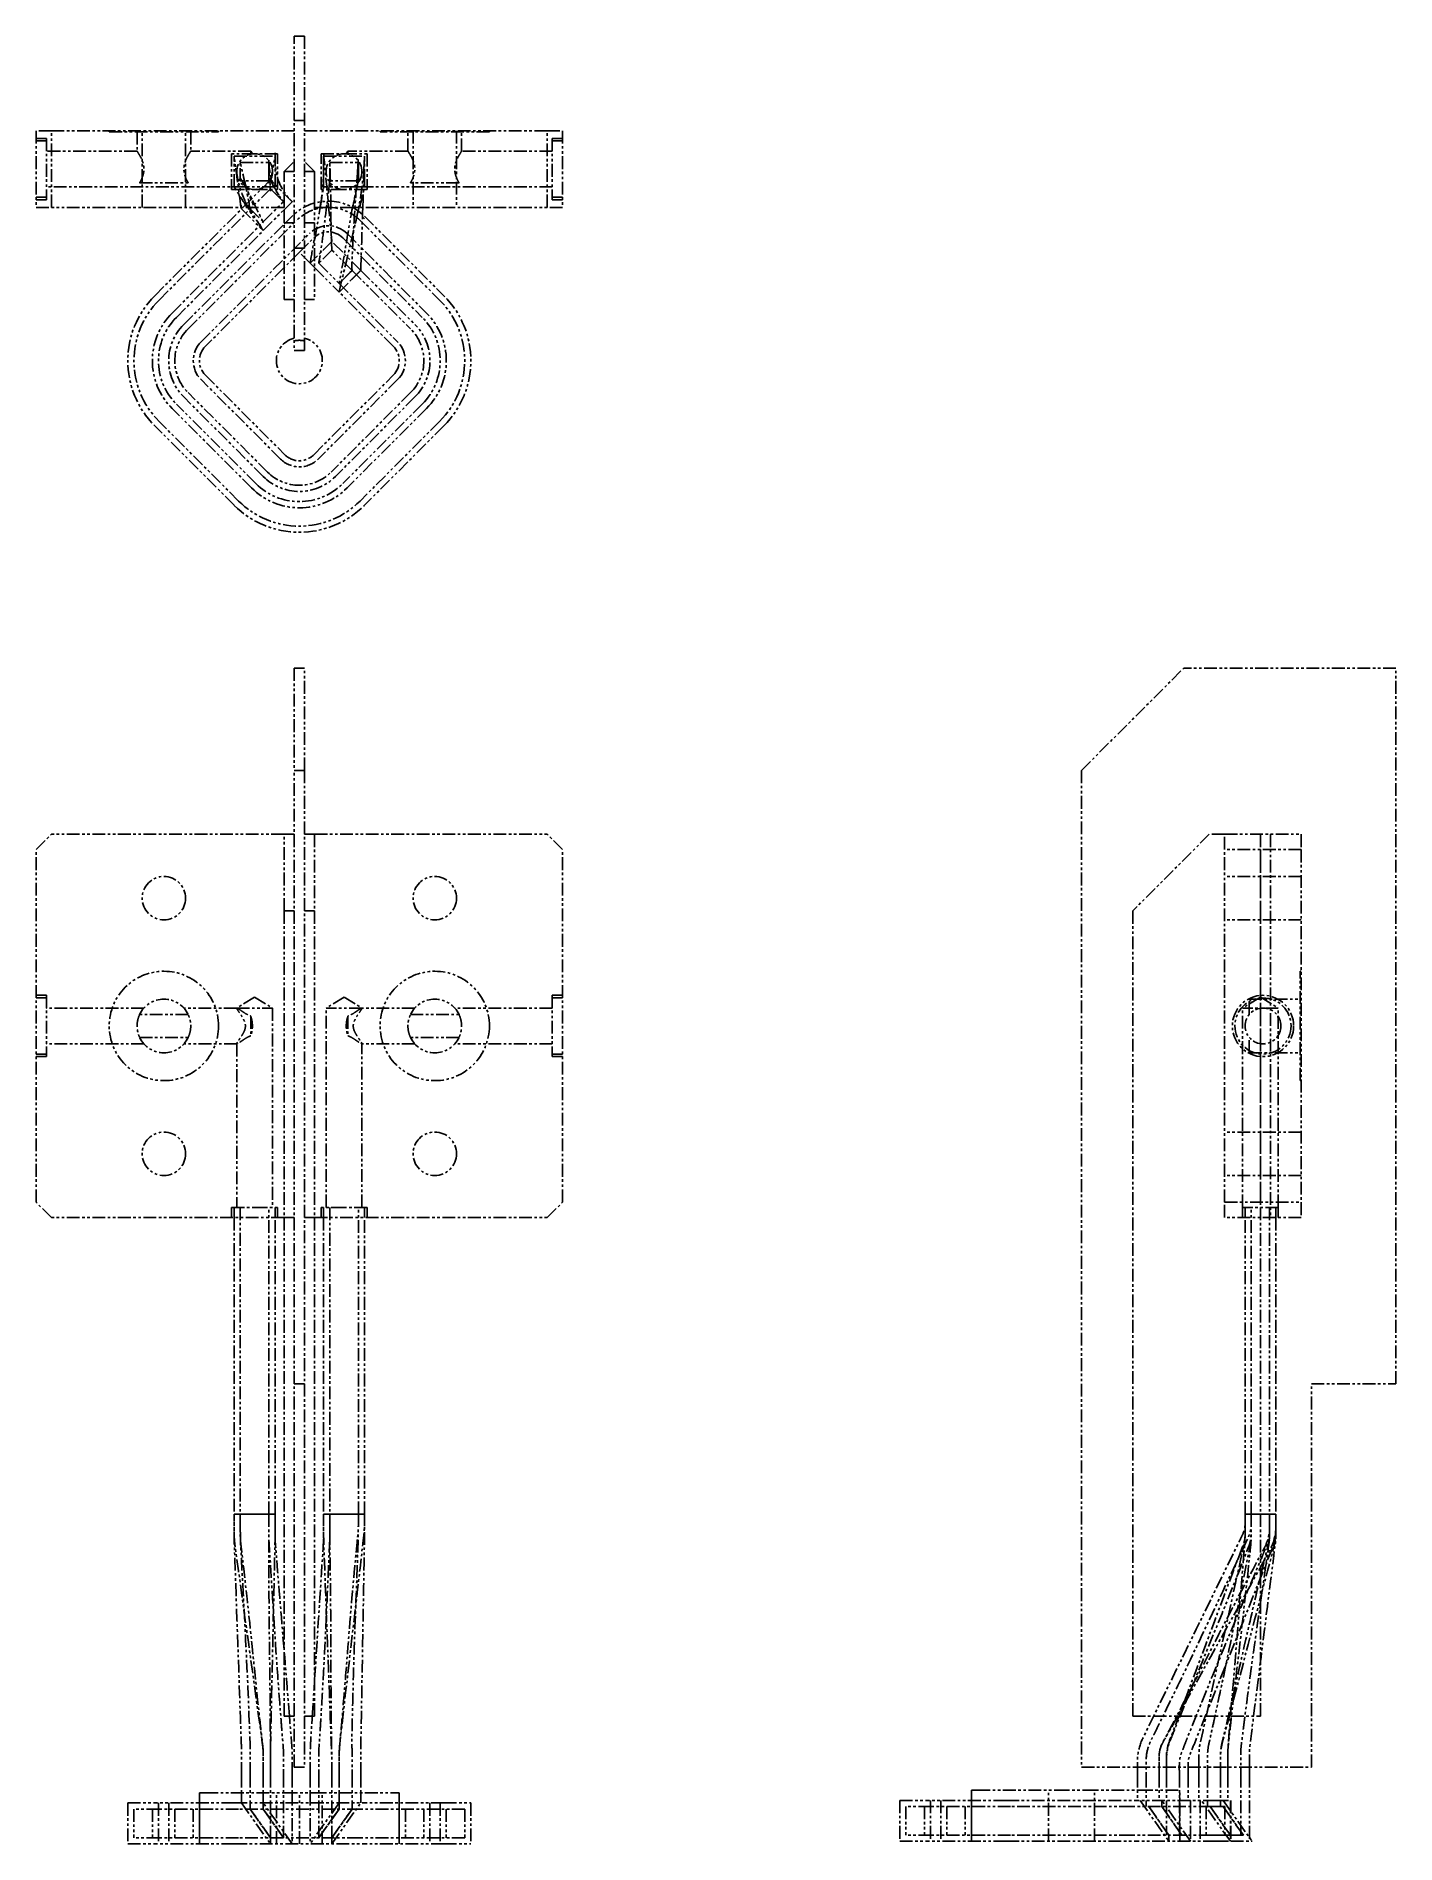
# Model space of a CAD drawing. Header units: millimetres. Extents: x -4251 to 2609, y -1673 to 4048.
# Drawn here: x -1869.2 to -1603.2, y 932.1 to 1285.7 of the extents above; entities that cross this region are included whole.
import ezdxf

# ---------------------------------------------------------------- set-up
doc = ezdxf.new("R2010")
doc.units = ezdxf.units.MM
doc.linetypes.add('PHANTOMX2', pattern=[5, 2.5, -0.5, 0.5, -0.5, 0.5, -0.5])

# ---------------------------------------------------------------- blocks, each defined once
blk = doc.blocks.new('A$C7963305E')
at = {"color": 6, "linetype": 'PHANTOMX2'}
for p, q in [((-1, -35), (-1, 6.5)), ((1, 6.5), (-1, 6.5)), ((1, 6.5), (1, -35)), ((-1, -10), (1, -10)), ((-51.5, -12), (-51.5, -27)), ((-48.5, -12), (-51.5, -12)), ((-49.5, -13.5), (-51.5, -13.5)), ((-49.5, -14), (-51.5, -14)), ((-49.5, -13.5), (-49.5, -25.5)), ((-48.5, -27), (-48.5, -12)), ((-1, -12), (-48.5, -12)), ((-37.2, -12), (-37.2, -12.2)), ((-37.2, -12.2), (-15.8, -12.2)), ((-31.75, -12.2), (-31.75, -16)), ((-30.75, -27), (-30.75, -12)), ((-22.25, -27), (-22.25, -12)), ((-21.25, -12.2), (-21.25, -16)), ((-15.8, -12), (-15.8, -12.2)), ((1, -12), (48.5, -12)), ((15.8, -12.2), (15.8, -12)), ((37.2, -12.2), (15.8, -12.2)), ((21.25, -16), (21.25, -12.2)), ((22.25, -12), (22.25, -27)), ((30.75, -12), (30.75, -27)), ((31.75, -16), (31.75, -12.2)), ((37.2, -12.2), (37.2, -12)), ((48.5, -12), (51.5, -12)), ((48.5, -27), (48.5, -12)), ((49.5, -13.5), (49.5, -25.5)), ((51.5, -13.5), (49.5, -13.5)), ((49.5, -14), (51.5, -14)), ((51.5, -12), (51.5, -27)), ((-31.75, -16), (-49.5, -16)), ((-9.5, -16), (-21.25, -16)), ((-13.25, -16.5), (-13.25, -23.5)), ((-8.75, -16.5), (-13.25, -16.5)), ((-12.75, -17), (-4.75, -17)), ((-12.75, -23), (-12.75, -17)), ((-9.5, -16), (-9.5, -16.58)), ((-9.18, -16.53), (-9.5, -16)), ((-4.25, -16.5), (-8.75, -16.5)), ((-4.75, -23), (-4.75, -17)), ((-4.25, -23.5), (-4.25, -16.5)), ((4.25, -23.5), (4.25, -16.5)), ((4.25, -16.5), (8.75, -16.5)), ((4.75, -17), (12.75, -17)), ((4.75, -23), (4.75, -17)), ((8.75, -16.5), (13.25, -16.5)), ((9.18, -16.53), (9.5, -16)), ((9.5, -16), (9.5, -16.58)), ((21.25, -16), (9.5, -16)), ((12.75, -23), (12.75, -17)), ((13.25, -16.5), (13.25, -23.5)), ((49.5, -16), (31.75, -16)), ((-11.55, -21.8), (-11.55, -18.2)), ((-11.55, -18.2), (-5.95, -18.2)), ((-5.95, -18.2), (-5.95, -21.8)), ((-3, -20), (-1, -18)), ((-3, -27), (-3, -20)), ((-1, -20), (-3, -20)), ((-3, -30), (-3, -20)), ((3, -20), (1, -18)), ((3, -20), (1, -20)), ((3, -27), (3, -20)), ((3, -20), (3, -30)), ((5.95, -21.8), (5.95, -18.2)), ((5.95, -18.2), (11.55, -18.2)), ((11.55, -18.2), (11.55, -21.8)), ((-10.55, -23), (-49.5, -23)), ((-31.25, -22.2), (-21.75, -22.2)), ((-13.25, -23.5), (-8.75, -23.5)), ((-5.95, -21.8), (-11.55, -21.8)), ((-5.66, -21.64), (-11.31, -27.3)), ((-4.75, -23), (-10.55, -23)), ((-5.66, -23.34), (-9.62, -27.3)), ((-8.75, -23.5), (-4.25, -23.5)), ((-1.41, -25.89), (-5.66, -21.64)), ((-3.11, -25.89), (-5.66, -23.34)), ((8.75, -23.5), (4.25, -23.5)), ((10.55, -23), (4.75, -23)), ((11.55, -21.8), (5.95, -21.8)), ((13.25, -23.5), (8.75, -23.5)), ((49.5, -23), (10.55, -23)), ((31.25, -22.2), (21.75, -22.2)), ((-49.5, -25), (-51.5, -25)), ((-49.5, -25.5), (-51.5, -25.5)), ((-51.5, -27), (-48.5, -27)), ((-3, -27), (-48.5, -27)), ((-28.28, -44.27), (-11.31, -27.3)), ((-27.44, -45.12), (-9.62, -27.3)), ((-11.31, -27.3), (-7.07, -31.54)), ((-9.62, -27.3), (-7.07, -29.85)), ((-7.07, -29.85), (-3.11, -25.89)), ((-7.07, -31.54), (-3, -27.47)), ((-3, -27.47), (-1.41, -25.89)), ((3, -27), (48.5, -27)), ((51.5, -27), (48.5, -27)), ((49.5, -25), (51.5, -25)), ((51.5, -25.5), (49.5, -25.5)), ((-24.89, -47.67), (-7.07, -29.85)), ((-24.04, -48.51), (-7.07, -31.54)), ((-22.63, -49.93), (-3, -30.3)), ((-21.78, -50.78), (-0.57, -29.56)), ((-3, -30.3), (-1.41, -28.72)), ((-3, -30), (-1, -30)), ((-3, -45), (-3, -30)), ((1, -30), (3, -30)), ((3, -30), (3, -45)), ((11.88, -29.56), (27.44, -45.12)), ((12.73, -28.72), (28.28, -44.27)), ((-19.23, -53.32), (1.98, -32.11)), ((-1, -35), (-1, -55)), ((1, -35), (-1, -35)), ((0, -35.79), (2.83, -32.96)), ((1, -55), (1, -35)), ((6.36, -33.67), (2.12, -37.91)), ((6.36, -35.36), (3.82, -37.91)), ((12.02, -39.32), (6.36, -33.67)), ((10.32, -39.32), (6.36, -35.36)), ((8.49, -32.96), (12.11, -36.58)), ((9.33, -32.11), (24.89, -47.67)), ((-3, -38.79), (-18.38, -54.17)), ((0, -35.79), (-3, -38.79)), ((2.12, -37.91), (0, -35.79)), ((2.12, -37.91), (3, -38.79)), ((3, -38.79), (7.78, -43.56)), ((3.82, -37.91), (7.78, -41.87)), ((12.11, -36.58), (24.04, -48.51)), ((7.78, -41.87), (10.32, -39.32)), ((7.78, -43.56), (9.9, -41.44)), ((7.78, -41.87), (19.23, -53.32)), ((9.9, -41.44), (12.02, -39.32)), ((10.32, -39.32), (21.78, -50.78)), ((12.02, -39.32), (22.63, -49.93)), ((-3, -45), (-1, -45)), ((1, -45), (3, -45)), ((18.38, -54.17), (7.78, -43.56)), ((-1, -55), (1, -55)), ((-18.38, -59.83), (-2.83, -75.38)), ((2.83, -75.38), (18.38, -59.83)), ((-6.22, -78.78), (-21.78, -63.22)), ((-3.68, -76.23), (-19.23, -60.68)), ((19.23, -60.68), (3.68, -76.23)), ((21.78, -63.22), (6.22, -78.78)), ((-9.33, -81.89), (-24.89, -66.33)), ((-8.49, -81.04), (-24.04, -65.49)), ((-7.07, -79.63), (-22.63, -64.07)), ((22.63, -64.07), (7.07, -79.63)), ((24.04, -65.49), (8.49, -81.04)), ((24.89, -66.33), (9.33, -81.89)), ((-12.73, -85.28), (-28.28, -69.73)), ((-11.88, -84.44), (-27.44, -68.88)), ((27.44, -68.88), (11.88, -84.44)), ((28.28, -69.73), (12.73, -85.28))]:
    blk.add_line(p, q, dxfattribs=at)
for centre in [(-8.75, -20), (8.75, -20)]:
    blk.add_circle(centre, 3.5, dxfattribs=at)
for centre, radius, start, end in [((5.66, -35.79), 10, 47.827, 135), ((5.66, -35.79), 8.8, 45, 135), ((5.66, -35.79), 5.2, 45, 135), ((5.66, -35.79), 4, 45, 135), ((5.66, -36.29), 10, 45, 47.827), ((-15.56, -57), 18, 135, 225), ((-15.56, -57), 16.8, 135, 225), ((15.56, -57), 16.8, 315, 45), ((15.56, -57), 18, 315, 45), ((-15.56, -57), 13.2, 135, 225), ((-15.56, -57), 12, 135, 225), ((15.56, -57), 12, 315, 45), ((15.56, -57), 13.2, 315, 45), ((-15.56, -57), 10, 135, 225), ((-15.56, -57), 8.8, 135, 225), ((0, -57), 4.5, 102.8396, 77.1604), ((0, -57.5), 4.5, 77.1604, 102.8396), ((15.56, -57), 8.8, 315, 45), ((15.56, -57), 10, 315, 45), ((-15.56, -57), 5.2, 135, 225), ((-15.56, -57), 4, 135, 225), ((15.56, -57), 4, 315, 45), ((15.56, -57), 5.2, 315, 45), ((0, -72.56), 5.2, 225, 315), ((0, -72.56), 4, 225, 315), ((0, -72.56), 12, 225, 315), ((0, -72.56), 10, 225, 315), ((0, -72.56), 8.8, 225, 315), ((0, -72.56), 16.8, 225, 315), ((0, -72.56), 13.2, 225, 315), ((0, -72.56), 18, 225, 315)]:
    blk.add_arc(centre, radius, start, end, dxfattribs=at)
for points, knots in [([(-31.25, -22.2), (-31.21, -22.13), (-31.17, -22.05), (-30.97, -21.67), (-30.78, -21.29), (-30.5, -20.43), (-30.41, -19.96), (-30.41, -19.04), (-30.5, -18.57), (-30.78, -17.71), (-30.97, -17.33), (-31.29, -16.72), (-31.46, -16.46), (-31.69, -16.09), (-31.72, -16.04), (-31.75, -16)], [-1.4098951, -1.4098951, -1.4098951, -1.4098951, -1.3747692, -1.3747692, -1.2366847, -1.2366847, -1.0986001, -1.0986001, -0.9605155, -0.9605155, -0.822431, -0.822431, -0.6858655, -0.6858655, -0.5493, -0.5493, -0.5493, -0.5493]), ([(-21.25, -16), (-21.28, -16.04), (-21.31, -16.09), (-21.54, -16.46), (-21.71, -16.72), (-22.03, -17.33), (-22.22, -17.71), (-22.5, -18.57), (-22.59, -19.04), (-22.59, -19.96), (-22.5, -20.43), (-22.22, -21.29), (-22.03, -21.67), (-21.83, -22.05), (-21.79, -22.13), (-21.75, -22.2)], [0.5493, 0.5493, 0.5493, 0.5493, 0.6858655, 0.6858655, 0.822431, 0.822431, 0.9605155, 0.9605155, 1.0986001, 1.0986001, 1.2366847, 1.2366847, 1.3747692, 1.3747692, 1.4098951, 1.4098951, 1.4098951, 1.4098951]), ([(-11.42, -27), (-11.85, -23.78), (-12.28, -20.56), (-12.71, -17.33), (-12.71, -17.33), (-12.71, -17.33), (-12.71, -17.33), (-12.73, -17.11), (-12.75, -17), (-12.75, -17), (-12.75, -17), (-12.75, -17), (-12.75, -17), (-12.75, -17), (-12.75, -17), (-12.75, -17)], [0.1552332, 0.1552332, 0.1552332, 0.1552332, 0.8799197, 0.8799197, 0.8799197, 0.8802622, 0.8802622, 0.8802622, 0.9289453, 0.9289453, 0.9289453, 0.929499, 0.929499, 0.929499, 1, 1, 1, 1]), ([(-5.66, -22.14), (-5.66, -22.14), (-5.66, -22.14), (-5.66, -22.14), (-5.66, -22.14), (-5.66, -22.14), (-5.66, -22.14), (-5.66, -22.14), (-5.65, -22.12), (-5.64, -22.07), (-5.64, -22.07), (-5.64, -22.07), (-5.64, -22.07), (-5.35, -20.4), (-5.06, -18.74), (-4.76, -17.08), (-4.76, -17.08), (-4.76, -17.07), (-4.76, -17.07), (-4.75, -17.03), (-4.75, -17), (-4.75, -17), (-4.75, -17), (-4.75, -17), (-4.75, -17), (-4.75, -17), (-4.75, -17), (-4.75, -17)], [0, 0, 0, 0, 0.085051, 0.085051, 0.085051, 0.086249, 0.086249, 0.086249, 0.108764, 0.108764, 0.108764, 0.109741, 0.109741, 0.109741, 0.890259, 0.890259, 0.890259, 0.891236, 0.891236, 0.891236, 0.913751, 0.913751, 0.913751, 0.914949, 0.914949, 0.914949, 1, 1, 1, 1]), ([(-4.75, -16.5), (-4.75, -16.5), (-4.75, -16.5), (-4.75, -16.5), (-4.75, -16.5), (-4.75, -16.5), (-4.76, -16.15), (-4.75, -16.51), (-4.75, -16.51), (-4.75, -16.56), (-4.75, -16.6), (-4.75, -16.83), (-4.74, -17.01), (-4.74, -17.38), (-4.74, -17.57), (-4.74, -17.8), (-4.74, -17.87), (-4.74, -17.96), (-4.74, -18), (-4.74, -18.13), (-4.74, -18.22), (-4.73, -18.67), (-4.7, -19.09), (-4.58, -19.95), (-4.49, -20.4), (-4.07, -21.93), (-3.63, -22.97), (-2.73, -24.38), (-2.37, -24.84), (-1.89, -25.38), (-1.8, -25.49), (-1.63, -25.66), (-1.53, -25.76), (-1.45, -25.85), (-1.44, -25.86), (-1.43, -25.87), (-1.42, -25.88), (-1.42, -25.88), (-1.42, -25.88), (-1.36, -25.95), (-1.39, -25.91), (-1.41, -25.89), (-1.41, -25.89), (-1.41, -25.89)], [0, 0, 0, 0, 0.210478, 0.210478, 0.323636, 0.323636, 0.436794, 0.436794, 0.437678, 0.437678, 0.451824, 0.451824, 0.508405, 0.508405, 0.56664, 0.56664, 0.595328, 0.595328, 0.623687, 0.623687, 0.702359, 0.702359, 1.328487, 1.328487, 1.982592, 1.982592, 3.573108, 3.573108, 4.425614, 4.425614, 4.638864, 4.638864, 4.79894, 4.79894, 4.825812, 4.825812, 4.839957, 4.839957, 4.843494, 4.843494, 5.069809, 5.069809, 5.287825, 5.287825, 5.287825, 5.287825]), ([(6.36, -33.67), (6.36, -33.67), (6.36, -33.67), (6.36, -33.67), (6.36, -33.67), (6.36, -33.62), (6.35, -33.53), (6.35, -33.48), (6.34, -33.4), (6.33, -33.31), (6.3, -32.95), (6.26, -32.59), (6.23, -32.23), (5.76, -27.22), (5.29, -22.22), (4.82, -17.22), (4.81, -17.1), (4.8, -17), (4.79, -16.91), (4.77, -16.74), (4.76, -16.62), (4.76, -16.55), (4.75, -16.52), (4.75, -16.51), (4.75, -16.5), (4.75, -16.5), (4.75, -16.5), (4.75, -16.5)], [0, 0, 0, 0, 0.037505, 0.037505, 0.037505, 0.058689, 0.058689, 0.058689, 0.072646, 0.072646, 0.072646, 0.126367, 0.126367, 0.126367, 0.873138, 0.873138, 0.873138, 0.890363, 0.890363, 0.890363, 0.924202, 0.924202, 0.924202, 0.94342, 0.94342, 0.94342, 1, 1, 1, 1]), ([(4.75, -20), (4.75, -20), (4.75, -20), (4.75, -20), (4.75, -20), (4.75, -20), (4.75, -20), (4.75, -20), (4.75, -20), (4.75, -20), (4.75, -20), (4.75, -20), (4.75, -20), (4.75, -20), (4.75, -20), (4.75, -20), (4.75, -20), (4.75, -20), (4.75, -20), (4.75, -20), (4.75, -20), (4.75, -20), (4.75, -20), (4.75, -20), (4.75, -20), (4.75, -20), (4.75, -20), (4.75, -20), (4.75, -20.01), (4.75, -20), (4.75, -20), (4.75, -20), (4.75, -20), (4.75, -20), (4.75, -20), (4.75, -19.99), (4.75, -19.99), (4.75, -19.97), (4.75, -19.96), (4.75, -19.6), (4.75, -19.21), (4.75, -18.48), (4.75, -18.13), (4.75, -17.57), (4.75, -17.36), (4.75, -17.13), (4.75, -17.1), (4.75, -17.06), (4.75, -17.04), (4.75, -17.01), (4.75, -17.01), (4.75, -17), (4.75, -17), (4.75, -16.98), (4.75, -16.99), (4.75, -17), (4.75, -17), (4.75, -17), (4.75, -17), (4.75, -17), (4.75, -17), (4.75, -17), (4.75, -17), (4.75, -17), (4.75, -17), (4.75, -17), (4.75, -17), (4.75, -17), (4.75, -17), (4.75, -17), (4.75, -17), (4.75, -17)], [0, 0, 0, 0, 0.0000127, 0.0000127, 0.0002167, 0.0002167, 0.00071, 0.00071, 0.0112344, 0.0112344, 0.0463155, 0.0463155, 0.1047841, 0.1047841, 0.153508, 0.153508, 0.1941111, 0.1941111, 0.2279471, 0.2279471, 0.2561438, 0.2561438, 0.279641, 0.279641, 0.299222, 0.299222, 0.3024855, 0.3024855, 0.3057491, 0.3057491, 0.3058, 0.3058, 0.305902, 0.305902, 0.30631, 0.30631, 0.3076265, 0.3076265, 0.3111371, 0.3111371, 0.4278126, 0.4278126, 0.5315802, 0.5315802, 0.5970354, 0.5970354, 0.6058495, 0.6058495, 0.6124601, 0.6124601, 0.6136995, 0.6136995, 0.6141074, 0.6141074, 0.6206346, 0.6206346, 0.6402156, 0.6402156, 0.6637128, 0.6637128, 0.6919095, 0.6919095, 0.7257455, 0.7257455, 0.7663486, 0.7663486, 0.8150725, 0.8150725, 0.873541, 0.873541, 0.9211155, 0.9211155, 0.9211155, 0.9211155]), ([(11.55, -17.7), (11.55, -17.68), (11.55, -17.65), (11.51, -18.04), (11.5, -18.21), (11.47, -18.59), (11.46, -18.72), (11.44, -19.05), (11.43, -19.3), (11.16, -23.33), (10.9, -26.53), (10.55, -32.32), (10.46, -34.04), (10.3, -37.65), (10.27, -38.36), (10.27, -38.7), (10.27, -38.76), (10.28, -38.91), (10.31, -39.1), (10.32, -39.27), (10.33, -39.31), (10.33, -39.33), (10.33, -39.32), (10.32, -39.33), (10.32, -39.33), (10.32, -39.32), (10.32, -39.32), (10.32, -39.32)], [0, 0, 0, 0, 0.851183, 0.851183, 1.25274, 1.25274, 1.505114, 1.505114, 1.962405, 1.962405, 8.742244, 8.742244, 11.931695, 11.931695, 14.959274, 14.959274, 15.584699, 15.584699, 16.685979, 16.685979, 17.21088, 17.21088, 17.66653, 17.66653, 18.173068, 18.173068, 18.942526, 18.942526, 18.942526, 18.942526]), ([(10.94, -30.18), (11.49, -27.82), (11.96, -25.39), (12.4, -21.91), (12.47, -21.25), (12.58, -20.05), (12.62, -19.54), (12.67, -18.68), (12.68, -18.4), (12.7, -18.04), (12.7, -17.97), (12.71, -17.88), (12.71, -17.86), (12.71, -17.81), (12.71, -17.8), (12.71, -17.76), (12.71, -17.75), (12.71, -17.71), (12.71, -17.69), (12.71, -17.66), (12.71, -17.65), (12.71, -17.64)], [0, 0, 0, 0, 1.160235, 1.160235, 1.423563, 1.423563, 1.621207, 1.621207, 1.712839, 1.712839, 1.733134, 1.733134, 1.739799, 1.739799, 1.745606, 1.745606, 1.750681, 1.750681, 1.759397, 1.759397, 1.769372, 1.769372, 1.769372, 1.769372]), ([(12.43, -27), (12.52, -24.09), (12.62, -21.18), (12.71, -18.26), (12.73, -17.73), (12.74, -17.36), (12.74, -17.16), (12.75, -17.05), (12.75, -17.02), (12.75, -17.01), (12.75, -17), (12.75, -17), (12.75, -17), (12.75, -17), (12.75, -17), (12.75, -17)], [0.5516169, 0.5516169, 0.5516169, 0.5516169, 0.8681389, 0.8681389, 0.8681389, 0.9260101, 0.9260101, 0.9260101, 0.9576621, 0.9576621, 0.9576621, 0.967638, 0.967638, 0.967638, 1, 1, 1, 1]), ([(21.25, -16), (21.28, -16.04), (21.31, -16.09), (21.54, -16.46), (21.71, -16.72), (22.03, -17.33), (22.22, -17.71), (22.5, -18.57), (22.59, -19.04), (22.59, -19.96), (22.5, -20.43), (22.22, -21.29), (22.03, -21.67), (21.83, -22.05), (21.79, -22.13), (21.75, -22.2)], [0.5493, 0.5493, 0.5493, 0.5493, 0.6858655, 0.6858655, 0.822431, 0.822431, 0.9605155, 0.9605155, 1.0986001, 1.0986001, 1.2366847, 1.2366847, 1.3747692, 1.3747692, 1.4098951, 1.4098951, 1.4098951, 1.4098951]), ([(31.25, -22.2), (31.21, -22.13), (31.17, -22.05), (30.97, -21.67), (30.78, -21.29), (30.5, -20.43), (30.41, -19.96), (30.41, -19.04), (30.5, -18.57), (30.78, -17.71), (30.97, -17.33), (31.29, -16.72), (31.46, -16.46), (31.69, -16.09), (31.72, -16.04), (31.75, -16)], [-1.4098951, -1.4098951, -1.4098951, -1.4098951, -1.3747692, -1.3747692, -1.2366847, -1.2366847, -1.0986001, -1.0986001, -0.9605155, -0.9605155, -0.822431, -0.822431, -0.6858655, -0.6858655, -0.5493, -0.5493, -0.5493, -0.5493]), ([(-12.44, -19.32), (-12.31, -20.31), (-12.14, -21.13), (-11.49, -23.69), (-10.92, -25.24), (-9.81, -27.56), (-9.42, -28.3), (-8.93, -29.09)], [0, 0, 0, 0, 0.504091, 0.504091, 1.632789, 1.632789, 2.150807, 2.150807, 2.150807, 2.150807]), ([(-11.56, -21.79), (-11.56, -21.36), (-11.55, -20.92), (-11.55, -20.4), (-11.55, -20.32), (-11.55, -20.21), (-11.55, -20.18), (-11.55, -20.1), (-11.55, -20.06), (-11.55, -20.01), (-11.55, -20.01), (-11.55, -19.93), (-11.55, -20.01), (-11.55, -20), (-11.55, -20), (-11.55, -20), (-11.55, -20), (-11.55, -20), (-11.55, -20), (-11.55, -20)], [0, 0, 0, 0, 0.1306952, 0.1306952, 0.1551853, 0.1551853, 0.1643689, 0.1643689, 0.1783019, 0.1783019, 0.1791182, 0.1791182, 0.2052406, 0.2052406, 0.2836074, 0.2836074, 0.518708, 0.518708, 0.5483424, 0.5483424, 0.5483424, 0.5483424]), ([(-9.62, -27.8), (-9.62, -27.8), (-9.62, -27.8), (-9.62, -27.81), (-9.62, -27.81), (-9.62, -27.79), (-9.62, -27.74), (-9.63, -27.63), (-9.63, -27.6), (-9.63, -27.56), (-9.64, -27.56), (-9.64, -27.53), (-9.64, -27.5), (-9.65, -27.44), (-9.66, -27.34), (-9.97, -25.36), (-10.25, -23.96), (-10.85, -21.33), (-11.04, -20.52), (-11.29, -19.42), (-11.34, -19.2), (-11.42, -18.81), (-11.47, -18.59), (-11.49, -18.45), (-11.5, -18.42), (-11.51, -18.35), (-11.52, -18.31), (-11.53, -18.23), (-11.54, -18.2), (-11.55, -18.19), (-11.55, -18.2), (-11.55, -18.2)], [0, 0, 0, 0, 0.248572, 0.248572, 0.614739, 0.614739, 1.237717, 1.237717, 1.471145, 1.471145, 1.491226, 1.491226, 1.6636, 1.6636, 1.878059, 1.878059, 4.187961, 4.187961, 5.30751, 5.30751, 5.584434, 5.584434, 5.790842, 5.790842, 5.829838, 5.829838, 5.889586, 5.889586, 5.995031, 5.995031, 6.113114, 6.113114, 6.113114, 6.113114]), ([(-5.95, -18.2), (-5.95, -18.2), (-5.95, -18.2), (-5.94, -18.21), (-5.94, -18.21), (-5.94, -18.26), (-5.94, -18.27), (-5.94, -18.29), (-5.94, -18.29), (-5.94, -18.33), (-5.94, -18.34), (-5.99, -19.48), (-5.92, -20.47), (-5.76, -22.09), (-5.71, -22.56), (-5.68, -23.16), (-5.68, -23.28), (-5.67, -23.49), (-5.67, -23.58), (-5.67, -23.71), (-5.67, -23.76), (-5.67, -23.81), (-5.67, -23.82), (-5.67, -23.84), (-5.67, -23.84), (-5.67, -23.84), (-5.66, -23.84), (-5.66, -23.84), (-5.66, -23.84), (-5.66, -23.84)], [0, 0, 0, 0, 0.320903, 0.320903, 0.681286, 0.681286, 0.741742, 0.741742, 0.7746, 0.7746, 0.909846, 0.909846, 3.531632, 3.531632, 4.801956, 4.801956, 5.115662, 5.115662, 5.350954, 5.350954, 5.464341, 5.464341, 5.553175, 5.553175, 5.619486, 5.619486, 5.720689, 5.720689, 7.235454, 7.235454, 7.235454, 7.235454]), ([(-5.96, -21.81), (-5.96, -21.22), (-5.95, -20.62), (-5.95, -19.98), (-5.95, -19.92), (-5.95, -19.86), (-5.95, -19.85), (-5.95, -19.83), (-5.95, -19.83), (-5.95, -19.83), (-5.95, -19.82), (-5.95, -19.82), (-5.95, -19.82), (-5.95, -19.82), (-5.95, -19.82), (-5.95, -19.82), (-5.95, -19.82), (-5.95, -19.74), (-5.95, -19.99), (-5.95, -19.99), (-5.95, -19.99), (-5.95, -19.99), (-5.95, -20), (-5.95, -20), (-5.95, -20), (-5.95, -20)], [0, 0, 0, 0, 0.1782283, 0.1782283, 0.1945707, 0.1945707, 0.1976347, 0.1976347, 0.1987476, 0.1987476, 0.199304, 0.199304, 0.1994431, 0.1994431, 0.1995126, 0.1995126, 0.1995158, 0.1995158, 0.222961, 0.222961, 0.2585722, 0.2585722, 0.3654058, 0.3654058, 0.6495423, 0.6495423, 0.6495423, 0.6495423]), ([(-5.94, -17.73), (-5.94, -17.79), (-5.94, -17.85), (-5.94, -17.95), (-5.94, -17.98), (-5.94, -18.05), (-5.94, -18.08), (-5.94, -18.19), (-5.94, -18.26), (-5.94, -18.42), (-5.93, -18.54), (-5.91, -19), (-5.88, -19.36), (-5.67, -20.8), (-5.35, -21.9), (-4.66, -23.49), (-4.37, -24.05), (-4.03, -24.58)], [0, 0, 0, 0, 0.025243, 0.025243, 0.051008, 0.051008, 0.074577, 0.074577, 0.145381, 0.145381, 0.3053, 0.3053, 0.785087, 0.785087, 2.225017, 2.225017, 3.046589, 3.046589, 3.046589, 3.046589]), ([(4.07, -27), (4.35, -25.34), (4.57, -23.58), (4.71, -21.2), (4.73, -20.74), (4.74, -20.08), (4.75, -19.99), (4.75, -19.84), (4.75, -19.79), (4.75, -19.72), (4.75, -19.69), (4.75, -19.66), (4.75, -19.65), (4.75, -19.59), (4.75, -19.54), (4.75, -19.48), (4.75, -19.47), (4.75, -19.46), (4.75, -19.47), (4.75, -19.48), (4.75, -19.49), (4.75, -19.55), (4.75, -19.6), (4.75, -19.7), (4.75, -19.76), (4.75, -20.08), (4.75, -20.38), (4.76, -21.22), (4.76, -21.79), (4.75, -22.53), (4.75, -22.72), (4.75, -22.92), (4.75, -22.94), (4.75, -22.97), (4.75, -22.98), (4.75, -22.99), (4.75, -22.99), (4.74, -23.55), (4.75, -23.22), (4.75, -23), (4.75, -23), (4.75, -23)], [0.011202, 0.011202, 0.011202, 0.011202, 0.937148, 0.937148, 1.170002, 1.170002, 1.2081, 1.2081, 1.229195, 1.229195, 1.239743, 1.239743, 1.242415, 1.242415, 1.284759, 1.284759, 1.317393, 1.317393, 1.32744, 1.32744, 1.348766, 1.348766, 1.370247, 1.370247, 1.391586, 1.391586, 1.478131, 1.478131, 1.646934, 1.646934, 1.703577, 1.703577, 1.708886, 1.708886, 1.711523, 1.711523, 1.712841, 1.712841, 1.881604, 1.881604, 2.12081, 2.12081, 2.12081, 2.12081]), ([(6.17, -27), (6.16, -26.45), (6.16, -25.89), (6.13, -23.73), (6.1, -22.28), (6.03, -20.36), (6.02, -19.99), (6, -19.47), (5.99, -19.33), (5.98, -19.15), (5.98, -19.12), (5.98, -19.06), (5.97, -18.98), (5.97, -18.84), (5.97, -18.78), (5.96, -18.7), (5.96, -18.69), (5.95, -18.38), (5.94, -18.22), (5.95, -18.21), (5.95, -18.21), (5.95, -18.21), (5.95, -18.2), (5.95, -18.2), (5.95, -18.2), (5.95, -18.2), (5.95, -18.2), (5.95, -18.2)], [3.606049, 3.606049, 3.606049, 3.606049, 3.846635, 3.846635, 4.487789, 4.487789, 4.645649, 4.645649, 4.704797, 4.704797, 4.717734, 4.717734, 4.732666, 4.732666, 4.750642, 4.750642, 4.753071, 4.753071, 4.829785, 4.829785, 4.830978, 4.830978, 4.837087, 4.837087, 4.838926, 4.838926, 4.843258, 4.843258, 4.843258, 4.843258]), ([(11.55, -20), (11.55, -20), (11.55, -20), (11.55, -20), (11.55, -20), (11.55, -20), (11.55, -19.91), (11.55, -20.01), (11.55, -20.01), (11.55, -20.03), (11.55, -20.04), (11.55, -20.09), (11.55, -20.12), (11.55, -20.24), (11.55, -20.33), (11.55, -20.87), (11.55, -21.34), (11.55, -21.8)], [0, 0, 0, 0, 0.1270226, 0.1270226, 0.1547527, 0.1547527, 0.1824828, 0.1824828, 0.1842159, 0.1842159, 0.1876822, 0.1876822, 0.1974311, 0.1974311, 0.2234284, 0.2234284, 0.3621058, 0.3621058, 0.3621058, 0.3621058]), ([(12.75, -20), (12.75, -20), (12.75, -20), (12.75, -20), (12.75, -20), (12.75, -20), (12.75, -20), (12.75, -20), (12.75, -20), (12.75, -20), (12.75, -20), (12.75, -20), (12.75, -20), (12.75, -20), (12.75, -19.84), (12.75, -20.02), (12.75, -20.05), (12.75, -20.13), (12.75, -20.19), (12.75, -20.42), (12.75, -20.58), (12.75, -21.16), (12.75, -21.58), (12.75, -22.3), (12.75, -22.61), (12.75, -22.93), (12.75, -22.95), (12.75, -22.97), (12.75, -22.98), (12.75, -22.99), (12.75, -23), (12.75, -23.16), (12.75, -23.06), (12.75, -23), (12.75, -23), (12.75, -23)], [0, 0, 0, 0, 0.0007752, 0.0007752, 0.0023255, 0.0023255, 0.0054261, 0.0054261, 0.0137978, 0.0137978, 0.058447, 0.058447, 0.1328622, 0.1328622, 0.1824725, 0.1824725, 0.1894159, 0.1894159, 0.2079318, 0.2079318, 0.2573088, 0.2573088, 0.381354, 0.381354, 0.4743842, 0.4743842, 0.4787444, 0.4787444, 0.4818451, 0.4818451, 0.4822326, 0.4822326, 0.5318437, 0.5318437, 0.6635112, 0.6635112, 0.6635112, 0.6635112]), ([(-10.24, -27), (-11.02, -25.76), (-11.8, -24.52), (-12.58, -23.28), (-12.58, -23.28), (-12.58, -23.27), (-12.58, -23.27), (-12.69, -23.09), (-12.73, -23.04), (-12.74, -23.01), (-12.75, -23.01), (-12.75, -23), (-12.75, -23), (-12.75, -23), (-12.75, -23), (-12.75, -23)], [0.5467272, 0.5467272, 0.5467272, 0.5467272, 0.8799197, 0.8799197, 0.8799197, 0.8802622, 0.8802622, 0.8802622, 0.9289453, 0.9289453, 0.9289453, 0.929499, 0.929499, 0.929499, 1, 1, 1, 1]), ([(-11.55, -21.3), (-11.55, -21.3), (-11.55, -21.3), (-11.56, -21.29), (-11.56, -21.29), (-11.52, -21.34), (-11.5, -21.38), (-11.45, -21.44), (-11.45, -21.46), (-11.43, -21.48), (-11.42, -21.49), (-11.41, -21.51), (-11.4, -21.53), (-11.36, -21.58), (-11.33, -21.65), (-10.31, -23.4), (-9.65, -24.64), (-8.49, -27.02), (-8.13, -27.77), (-7.63, -28.76), (-7.53, -28.96), (-7.36, -29.29), (-7.25, -29.51), (-7.18, -29.62), (-7.18, -29.63), (-7.12, -29.74), (-7.09, -29.79), (-7.07, -29.83), (-7.06, -29.84), (-7.06, -29.86), (-7.07, -29.85), (-7.07, -29.85)], [0, 0, 0, 0, 0.308871, 0.308871, 0.526242, 0.526242, 0.692901, 0.692901, 0.734823, 0.734823, 0.766518, 0.766518, 0.801591, 0.801591, 0.917746, 0.917746, 1.805493, 1.805493, 2.235829, 2.235829, 2.342288, 2.342288, 2.41493, 2.41493, 2.425067, 2.425067, 2.478207, 2.478207, 2.497859, 2.497859, 2.551627, 2.551627, 2.551627, 2.551627]), ([(-5.95, -21.3), (-5.95, -21.3), (-5.95, -21.3), (-5.95, -21.31), (-5.96, -21.31), (-5.96, -21.31), (-5.96, -21.31), (-5.96, -21.31), (-5.96, -21.31), (-5.96, -21.31), (-5.96, -21.32), (-5.91, -21.39), (-5.81, -21.53), (-5.28, -22.37), (-4.92, -23.11), (-4.12, -24.45), (-3.86, -24.85), (-3.51, -25.35), (-3.44, -25.44), (-3.31, -25.61), (-3.26, -25.68), (-3.19, -25.77), (-3.19, -25.78), (-3.17, -25.8), (-3.17, -25.8), (-3.15, -25.83), (-3.14, -25.83), (-3.12, -25.87), (-3.11, -25.87), (-3.11, -25.88), (-3.11, -25.89), (-3.11, -25.89)], [0, 0, 0, 0, 0.319575, 0.319575, 0.353547, 0.353547, 0.378392, 0.378392, 0.389752, 0.389752, 0.427669, 0.427669, 0.51988, 0.51988, 1.152234, 1.152234, 1.451876, 1.451876, 1.525877, 1.525877, 1.581365, 1.581365, 1.593752, 1.593752, 1.598833, 1.598833, 1.613092, 1.613092, 1.640387, 1.640387, 1.672113, 1.672113, 1.672113, 1.672113]), ([(-4.38, -24.61), (-4.38, -24.62), (-4.38, -24.62), (-4.38, -24.62), (-4.39, -24.6), (-4.38, -24.62), (-4.38, -24.61), (-4.4, -24.6), (-4.4, -24.6), (-4.44, -24.56), (-4.47, -24.53), (-4.6, -24.4), (-4.71, -24.29), (-5.1, -23.91), (-5.39, -23.62), (-5.67, -23.34)], [0, 0, 0, 0, 0.2437211, 0.2437211, 0.4349139, 0.4349139, 0.4364301, 0.4364301, 0.4394411, 0.4394411, 0.4514852, 0.4514852, 0.4966534, 0.4966534, 0.6171314, 0.6171314, 0.6171314, 0.6171314]), ([(-1.41, -25.89), (-1.41, -25.89), (-1.41, -25.89), (-1.41, -25.89), (-1.41, -25.89), (-1.41, -25.89), (-1.41, -25.89), (-1.41, -25.89), (-1.43, -25.87), (-1.46, -25.84), (-1.48, -25.82), (-1.49, -25.81), (-1.51, -25.79), (-2.56, -24.73), (-3.61, -23.66), (-4.66, -22.59), (-4.67, -22.58), (-4.69, -22.56), (-4.7, -22.55), (-4.73, -22.52), (-4.74, -22.51), (-4.75, -22.5), (-4.75, -22.5), (-4.75, -22.5), (-4.75, -22.5), (-4.75, -22.5), (-4.75, -22.5), (-4.75, -22.5)], [0, 0, 0, 0, 0.071055, 0.071055, 0.071055, 0.086249, 0.086249, 0.086249, 0.108764, 0.108764, 0.108764, 0.119738, 0.119738, 0.119738, 0.880262, 0.880262, 0.880262, 0.891236, 0.891236, 0.891236, 0.913751, 0.913751, 0.913751, 0.928945, 0.928945, 0.928945, 1, 1, 1, 1]), ([(4.07, -27), (4.26, -25.88), (4.45, -24.77), (4.64, -23.65), (4.66, -23.54), (4.68, -23.43), (4.69, -23.32), (4.73, -23.11), (4.74, -23.04), (4.75, -23.02), (4.75, -23.01), (4.75, -23), (4.75, -23), (4.75, -23), (4.75, -23), (4.75, -23)], [0.6958114, 0.6958114, 0.6958114, 0.6958114, 0.8731378, 0.8731378, 0.8731378, 0.8903629, 0.8903629, 0.8903629, 0.9242022, 0.9242022, 0.9242022, 0.9434198, 0.9434198, 0.9434198, 1, 1, 1, 1]), ([(5.95, -21.8), (5.95, -21.8), (5.95, -21.8), (5.95, -21.81), (5.97, -21.8), (5.94, -22.01), (5.93, -22.07), (5.92, -22.16), (5.91, -22.19), (5.9, -22.24), (5.9, -22.25), (5.9, -22.29), (5.89, -22.32), (5.85, -22.66), (5.81, -23.04), (5.62, -24.63), (5.49, -25.8), (5.36, -27)], [0, 0, 0, 0, 0.043984, 0.043984, 0.103286, 0.103286, 0.117616, 0.117616, 0.124219, 0.124219, 0.127659, 0.127659, 0.130416, 0.130416, 0.42047, 0.42047, 1.363479, 1.363479, 1.363479, 1.363479]), ([(12.75, -23), (12.01, -23), (11.27, -23), (9.94, -23), (9.34, -23), (8.75, -23), (8.75, -23), (8.75, -23), (8.75, -23), (8.75, -23), (8.75, -23), (8.75, -23), (8.75, -23), (8.75, -23), (8.75, -23), (8.75, -23), (8.75, -23), (8.77, -23), (8.79, -23), (8.98, -23), (9.14, -23), (9.53, -23), (9.75, -23), (10.57, -23), (11.16, -23), (11.93, -23), (12.12, -23), (12.45, -23), (12.6, -23), (13.34, -23), (12.99, -23), (12.75, -23), (12.75, -23), (12.75, -23)], [0, 0, 0, 0, 0.222233, 0.222233, 0.399643, 0.399643, 0.39999, 0.39999, 0.400005, 0.400005, 0.400048, 0.400048, 0.400308, 0.400308, 0.577186, 0.577186, 0.577719, 0.577719, 0.583263, 0.583263, 0.63316, 0.63316, 0.699689, 0.699689, 0.877101, 0.877101, 0.932542, 0.932542, 0.976895, 0.976895, 1.154305, 1.154305, 1.158157, 1.158157, 1.158157, 1.158157]), ([(11.55, -21.8), (11.55, -21.8), (11.55, -21.8), (11.55, -21.8), (11.55, -21.8), (11.48, -22.06), (11.45, -22.17), (11.41, -22.34), (11.4, -22.36), (11.4, -22.39), (11.4, -22.39), (11.39, -22.43), (11.39, -22.45), (11.21, -23.28), (11.07, -23.93), (10.66, -26.08), (10.57, -26.54), (10.48, -27)], [0, 0, 0, 0, 0.1182436, 0.1182436, 0.359872, 0.359872, 0.4788358, 0.4788358, 0.4957749, 0.4957749, 0.4984495, 0.4984495, 0.5007324, 0.5007324, 0.5917127, 0.5917127, 0.6175908, 0.6175908, 0.6175908, 0.6175908]), ([(11.81, -27), (12.01, -26.13), (12.22, -25.26), (12.42, -24.39), (12.49, -24.12), (12.55, -23.84), (12.62, -23.56), (12.62, -23.55), (12.62, -23.53), (12.63, -23.52), (12.71, -23.18), (12.73, -23.07), (12.74, -23.03), (12.75, -23.01), (12.75, -23), (12.75, -23)], [0.7840036, 0.7840036, 0.7840036, 0.7840036, 0.8903629, 0.8903629, 0.8903629, 0.9242022, 0.9242022, 0.9242022, 0.9260101, 0.9260101, 0.9260101, 0.967638, 0.967638, 0.967638, 1, 1, 1, 1]), ([(-11.31, -27.3), (-11.31, -27.3), (-11.31, -27.3), (-11.31, -27.3), (-11.31, -27.3), (-11.31, -27.3), (-11.31, -27.3), (-11.31, -27.3), (-11.33, -27.19), (-11.36, -26.97), (-11.36, -26.97), (-11.36, -26.97), (-11.36, -26.97), (-11.38, -26.81), (-11.4, -26.66), (-11.42, -26.5)], [0, 0, 0, 0, 0.070501, 0.070501, 0.070501, 0.0710547, 0.0710547, 0.0710547, 0.1197378, 0.1197378, 0.1197378, 0.1200803, 0.1200803, 0.1200803, 0.1552332, 0.1552332, 0.1552332, 0.1552332]), ([(-7.07, -31.54), (-7.07, -31.54), (-7.07, -31.54), (-7.07, -31.54), (-7.07, -31.54), (-7.07, -31.54), (-7.07, -31.54), (-7.07, -31.54), (-7.13, -31.45), (-7.24, -31.27), (-7.24, -31.27), (-7.24, -31.27), (-7.25, -31.27), (-8.24, -29.68), (-9.24, -28.09), (-10.24, -26.5)], [0, 0, 0, 0, 0.070501, 0.070501, 0.070501, 0.0710547, 0.0710547, 0.0710547, 0.1197378, 0.1197378, 0.1197378, 0.1200803, 0.1200803, 0.1200803, 0.5467272, 0.5467272, 0.5467272, 0.5467272]), ([(-8.34, -28.57), (-8.34, -28.57), (-8.34, -28.57), (-8.35, -28.57), (-8.35, -28.57), (-8.35, -28.57), (-8.35, -28.57), (-8.35, -28.57), (-8.31, -28.61), (-8.35, -28.57), (-8.35, -28.57), (-8.36, -28.56), (-8.36, -28.56), (-8.38, -28.54), (-8.39, -28.53), (-8.44, -28.48), (-8.47, -28.45), (-8.88, -28.05), (-9.25, -27.68), (-9.62, -27.31)], [0, 0, 0, 0, 0.244357, 0.244357, 0.3379902, 0.3379902, 0.3535958, 0.3535958, 0.3692014, 0.3692014, 0.369689, 0.369689, 0.3716397, 0.3716397, 0.3771261, 0.3771261, 0.3917565, 0.3917565, 0.5479066, 0.5479066, 0.5479066, 0.5479066]), ([(5.36, -26.5), (5.18, -28.04), (5, -29.61), (4.59, -32.83), (4.39, -34.21), (4.11, -36.1), (4.04, -36.56), (3.96, -37.02), (3.96, -37.05), (3.95, -37.1), (3.94, -37.14), (3.91, -37.29), (3.88, -37.43), (3.8, -37.87), (3.81, -37.89), (3.82, -37.91), (3.82, -37.91), (3.82, -37.91)], [1.363479, 1.363479, 1.363479, 1.363479, 2.568449, 2.568449, 3.574464, 3.574464, 3.904186, 3.904186, 3.906263, 3.906263, 3.912723, 3.912723, 3.93184, 3.93184, 3.980336, 3.980336, 4.063167, 4.063167, 4.063167, 4.063167]), ([(6.36, -35.36), (6.37, -35.37), (6.37, -35.39), (6.37, -35.34), (6.36, -35.31), (6.36, -35.26), (6.36, -35.25), (6.36, -35.18), (6.35, -35.13), (6.35, -35.05), (6.35, -35.04), (6.35, -35.02), (6.35, -35.01), (6.34, -34.97), (6.34, -34.92), (6.33, -34.67), (6.32, -34.47), (6.3, -34.1), (6.3, -34.02), (6.3, -33.93), (6.29, -33.83), (6.19, -31.26), (6.19, -29.06), (6.17, -26.5)], [0, 0, 0, 0, 0.268942, 0.268942, 0.360764, 0.360764, 0.406914, 0.406914, 0.497791, 0.497791, 0.519629, 0.519629, 0.53053, 0.53053, 0.564161, 0.564161, 2.025256, 2.025256, 2.423335, 2.423335, 2.483665, 2.483665, 3.606049, 3.606049, 3.606049, 3.606049]), ([(10.47, -26.59), (9.97, -29.22), (9.58, -31.63), (8.84, -36.06), (8.58, -37.61), (8.22, -39.6), (8.15, -39.96), (8.06, -40.48), (8.03, -40.63), (7.99, -40.8), (7.99, -40.82), (7.98, -40.88), (7.98, -40.9), (7.96, -40.99), (7.95, -41.04), (7.92, -41.15), (7.91, -41.2), (7.9, -41.26), (7.9, -41.27), (7.89, -41.33), (7.88, -41.37), (7.82, -41.69), (7.78, -41.84), (7.77, -41.88), (7.78, -41.87), (7.78, -41.87)], [0.6192449, 0.6192449, 0.6192449, 0.6192449, 0.7682572, 0.7682572, 0.8548223, 0.8548223, 0.8741349, 0.8741349, 0.8824188, 0.8824188, 0.8833255, 0.8833255, 0.8854552, 0.8854552, 0.8887065, 0.8887065, 0.8915415, 0.8915415, 0.8922054, 0.8922054, 0.894837, 0.894837, 0.9149955, 0.9149955, 0.9239749, 0.9239749, 0.9239749, 0.9239749]), ([(7.78, -43.56), (7.78, -43.56), (7.78, -43.56), (7.78, -43.56), (7.78, -43.56), (7.78, -43.56), (7.78, -43.54), (7.8, -43.46), (7.88, -43.15), (8, -42.62), (8.01, -42.59), (8.02, -42.56), (8.02, -42.53), (9.28, -37.18), (10.55, -31.84), (11.81, -26.5)], [0, 0, 0, 0, 0.0468702, 0.0468702, 0.0468702, 0.0586885, 0.0586885, 0.0586885, 0.1263672, 0.1263672, 0.1263672, 0.130126, 0.130126, 0.130126, 0.7840036, 0.7840036, 0.7840036, 0.7840036]), ([(12.02, -39.32), (12.02, -39.32), (12.02, -39.32), (12.02, -39.32), (12.02, -39.32), (12.02, -39.32), (12.02, -39.32), (12.02, -39.32), (12.03, -39.1), (12.04, -38.69), (12.05, -38.51), (12.05, -38.32), (12.06, -38.13), (12.18, -34.26), (12.31, -30.38), (12.43, -26.5)], [0, 0, 0, 0, 0.0468702, 0.0468702, 0.0468702, 0.0652131, 0.0652131, 0.0652131, 0.1099747, 0.1099747, 0.1099747, 0.130126, 0.130126, 0.130126, 0.5516169, 0.5516169, 0.5516169, 0.5516169]), ([(2.12, -37.91), (2.12, -37.91), (2.12, -37.91), (2.12, -37.91), (2.12, -37.91), (2.12, -37.91), (2.12, -37.91), (2.12, -37.91), (2.12, -37.9), (2.13, -37.88), (2.14, -37.81), (2.17, -37.6), (2.23, -37.26), (2.49, -35.76), (2.74, -34.26), (3, -32.76)], [0, 0, 0, 0, 0.0375054, 0.0375054, 0.0375054, 0.0586885, 0.0586885, 0.0586885, 0.0726464, 0.0726464, 0.0726464, 0.1263672, 0.1263672, 0.1263672, 0.3646841, 0.3646841, 0.3646841, 0.3646841]), ([(6.36, -33.67), (6.36, -33.67), (6.36, -33.67), (6.36, -33.67), (6.36, -33.67), (6.36, -33.67), (6.52, -33.51), (6.36, -33.67), (6.36, -33.67), (6.35, -33.68), (6.35, -33.68), (6.33, -33.7), (6.32, -33.71), (6.23, -33.8), (6.14, -33.89), (5.94, -34.1), (5.82, -34.21), (5.39, -34.64), (5.08, -34.95), (4.67, -35.36), (4.58, -35.45), (4.4, -35.63), (4.32, -35.71), (3.93, -36.09), (4.12, -35.91), (4.19, -35.84), (4.24, -35.79), (4.24, -35.79), (4.24, -35.79), (4.24, -35.79), (4.24, -35.79), (4.24, -35.79), (4.24, -35.79), (4.24, -35.79), (4.24, -35.79), (4.24, -35.79), (4.24, -35.79), (4.24, -35.79), (4.24, -35.79), (4.24, -35.79), (4.24, -35.79), (4.24, -35.79)], [0, 0, 0, 0, 0.0716386, 0.0716386, 0.1375703, 0.1375703, 0.203502, 0.203502, 0.2040171, 0.2040171, 0.2060774, 0.2060774, 0.2101981, 0.2101981, 0.2472846, 0.2472846, 0.2967334, 0.2967334, 0.4285991, 0.4285991, 0.4698063, 0.4698063, 0.5027721, 0.5027721, 0.6346351, 0.6346351, 0.6840836, 0.6840836, 0.7026268, 0.7026268, 0.7046871, 0.7046871, 0.7052022, 0.7052022, 0.705331, 0.705331, 0.7053954, 0.7053954, 0.7054276, 0.7054276, 0.7054437, 0.7054437, 0.7054437, 0.7054437]), ([(10.33, -39.33), (10.25, -39.4), (10.16, -39.49), (9.96, -39.69), (9.85, -39.8), (9.62, -40.03), (9.5, -40.15), (9.3, -40.35), (9.21, -40.44), (9.1, -40.54), (9.09, -40.56), (9.07, -40.58), (9.06, -40.59), (9.03, -40.61), (9.05, -40.59), (9.05, -40.59), (9.05, -40.59), (9.05, -40.59), (9.05, -40.59), (9.05, -40.59), (9.05, -40.59), (9.05, -40.6)], [0, 0, 0, 0, 0.0396724, 0.0396724, 0.0897137, 0.0897137, 0.1394175, 0.1394175, 0.1766684, 0.1766684, 0.1836519, 0.1836519, 0.1862708, 0.1862708, 0.1941272, 0.1941272, 0.2176965, 0.2176965, 0.2884043, 0.2884043, 0.4505538, 0.4505538, 0.4505538, 0.4505538]), ([(12.02, -39.32), (12.02, -39.32), (12.02, -39.32), (12.02, -39.32), (12.02, -39.32), (12.02, -39.32), (12.02, -39.32), (12.02, -39.32), (12.02, -39.32), (12.02, -39.32), (12.02, -39.32), (12.02, -39.32), (12.02, -39.32), (12.02, -39.32), (12.02, -39.32), (12.02, -39.32), (12.02, -39.32), (12.02, -39.32), (12.02, -39.32), (12.02, -39.32), (12.02, -39.32), (12.02, -39.32), (12.02, -39.32), (12.02, -39.32), (12.02, -39.32), (12.02, -39.32), (12.02, -39.32), (12.02, -39.32), (12.02, -39.32), (12.02, -39.32), (12.02, -39.32), (12.02, -39.32), (12.02, -39.32), (12.02, -39.33), (12.01, -39.33), (11.99, -39.35), (11.97, -39.37), (11.9, -39.44), (11.85, -39.5), (11.73, -39.62), (11.66, -39.69), (11.57, -39.78), (11.55, -39.8), (11.52, -39.83), (11.52, -39.83), (11.51, -39.84), (11.5, -39.84), (11.5, -39.85), (11.5, -39.85), (11.5, -39.85), (11.5, -39.85), (11.5, -39.85), (11.5, -39.85), (11.5, -39.85), (11.5, -39.85), (11.5, -39.85), (11.5, -39.85), (11.47, -39.88), (11.43, -39.91), (11.36, -39.99), (11.32, -40.03), (11.21, -40.14), (11.13, -40.22), (10.96, -40.38), (10.87, -40.47), (10.62, -40.72), (10.46, -40.88), (10.21, -41.13), (10.12, -41.22), (10, -41.35), (9.96, -41.38), (9.92, -41.42), (9.92, -41.43), (9.91, -41.44), (9.9, -41.44), (9.9, -41.44), (9.9, -41.44), (9.9, -41.44), (9.9, -41.44), (9.9, -41.44), (9.9, -41.44), (9.89, -41.45), (9.9, -41.45), (9.9, -41.44), (9.9, -41.44), (9.9, -41.44), (9.9, -41.44), (9.9, -41.44), (9.9, -41.44), (9.9, -41.44), (9.9, -41.44), (9.9, -41.44), (9.9, -41.44), (9.9, -41.44), (9.9, -41.44), (9.9, -41.44), (9.9, -41.44), (9.9, -41.44), (9.9, -41.44), (9.9, -41.44), (9.9, -41.44), (9.9, -41.44), (9.9, -41.44), (9.9, -41.44), (9.9, -41.44), (9.9, -41.44), (9.9, -41.44), (9.9, -41.44), (9.9, -41.44), (9.9, -41.44), (9.9, -41.44), (9.9, -41.44), (9.9, -41.44), (9.9, -41.44)], [0, 0, 0, 0, 0.055419, 0.055419, 0.1154114, 0.1154114, 0.1654051, 0.1654051, 0.2070665, 0.2070665, 0.2417844, 0.2417844, 0.2707159, 0.2707159, 0.2948255, 0.2948255, 0.3149168, 0.3149168, 0.3316596, 0.3316596, 0.345612, 0.345612, 0.3572389, 0.3572389, 0.366928, 0.366928, 0.3685428, 0.3685428, 0.3701577, 0.3701577, 0.3702082, 0.3702082, 0.37028, 0.37028, 0.3718129, 0.3718129, 0.3799881, 0.3799881, 0.4017897, 0.4017897, 0.4308593, 0.4308593, 0.4405485, 0.4405485, 0.4421634, 0.4421634, 0.4437782, 0.4437782, 0.4438287, 0.4438287, 0.4439296, 0.4439296, 0.4443333, 0.4443333, 0.4449389, 0.4449389, 0.4465538, 0.4465538, 0.4789919, 0.4789919, 0.5048178, 0.5048178, 0.5434656, 0.5434656, 0.5841609, 0.5841609, 0.6523678, 0.6523678, 0.6912164, 0.6912164, 0.7057819, 0.7057819, 0.7085128, 0.7085128, 0.709537, 0.709537, 0.7097388, 0.7097388, 0.7097893, 0.7097893, 0.7098145, 0.7098145, 0.7130442, 0.7130442, 0.7227333, 0.7227333, 0.7343603, 0.7343603, 0.7483126, 0.7483126, 0.7650554, 0.7650554, 0.7851467, 0.7851467, 0.8092563, 0.8092563, 0.8381879, 0.8381879, 0.8729057, 0.8729057, 0.9145671, 0.9145671, 0.9645608, 0.9645608, 0.9739346, 0.9739346, 0.9740445, 0.9740445, 0.9740697, 0.9740697, 0.9740823, 0.9740823, 0.9740949, 0.9740949, 0.9740949, 0.9740949])]:
    blk.add_open_spline(points, degree=3, knots=knots, dxfattribs=at)
for points in [[(-10.88, -21.18), (-10.42, -23.16), (-9.8, -24.84), (-8.95, -26.59)], [(10.48, -27), (10.89, -24.82), (11.25, -22.47), (11.44, -19.64)], [(3, -33.26), (3.36, -31.17), (3.71, -29.09), (4.07, -27)], [(4.06, -27.06), (4.06, -27.04), (4.06, -27.02), (4.07, -27)], [(10.48, -27), (10.48, -27.03), (10.47, -27.06), (10.47, -27.09)], [(10.47, -27.09), (10.47, -27.06), (10.48, -27.03), (10.48, -27)]]:
    blk.add_open_spline(points, degree=3, dxfattribs=at)

msp = doc.modelspace()

# ---------------------------------------------------------------- linework, layer by layer
at = {"color": 6, "linetype": 'PHANTOMX2'}
for p, q in [((-1818.7224, 1162.0537, 0), (-1818.7224, 1142.0537, 0)), ((-1816.7224, 1162.0537, 0), (-1818.7224, 1162.0537, 0)), ((-1816.7224, 1142.0537, 0), (-1816.7224, 1162.0537, 0)), ((-1664.6581, 1142.0537, 0), (-1644.6581, 1162.0537, 0)), ((-1603.1581, 1162.0537, 0), (-1644.6581, 1162.0537, 0)), ((-1603.1581, 1022.0537, 0), (-1603.1581, 1162.0537, 0)), ((-1818.7224, 947.0537, 0), (-1818.7224, 1142.0537, 0)), ((-1818.7224, 1142.0537, 0), (-1816.7224, 1142.0537, 0)), ((-1816.7224, 1142.0537, 0), (-1816.7224, 947.0537, 0)), ((-1664.6581, 1142.0537, 0), (-1664.6581, 947.0537, 0)), ((-1869.2224, 1126.5537, 0), (-1866.2224, 1129.5537, 0)), ((-1820.7224, 1129.5537, 0), (-1866.2224, 1129.5537, 0)), ((-1820.7224, 1129.5537, 0), (-1818.7224, 1129.5537, 0)), ((-1820.7224, 1114.5537, 0), (-1820.7224, 1129.5537, 0)), ((-1816.7224, 1129.5537, 0), (-1814.7224, 1129.5537, 0)), ((-1814.7224, 1129.5537, 0), (-1769.2224, 1129.5537, 0)), ((-1814.7224, 1129.5537, 0), (-1814.7224, 1114.5537, 0)), ((-1766.2224, 1126.5537, 0), (-1769.2224, 1129.5537, 0)), ((-1639.6581, 1129.5537, 0), (-1654.6581, 1114.5537, 0)), ((-1636.6581, 1129.5537, 0), (-1639.6581, 1129.5537, 0)), ((-1636.6581, 1126.5537, 0), (-1636.6581, 1129.5537, 0)), ((-1636.6581, 1129.5537, 0), (-1621.6581, 1129.5537, 0)), ((-1629.6581, 1129.5537, 0), (-1629.6581, 1054.5537, 0)), ((-1629.6581, 984.0386, 0), (-1629.6581, 1129.5537, 0)), ((-1627.6581, 1129.5537, 0), (-1627.6581, 1054.5537, 0)), ((-1621.6581, 1129.5537, 0), (-1621.6581, 1126.5537, 0)), ((-1869.2224, 1057.5537, 0), (-1869.2224, 1126.5537, 0)), ((-1766.2224, 1057.5537, 0), (-1766.2224, 1126.5537, 0)), ((-1621.6581, 1126.5537, 0), (-1636.6581, 1126.5537, 0)), ((-1636.6581, 1057.5537, 0), (-1636.6581, 1126.5537, 0)), ((-1621.6581, 1126.5537, 0), (-1621.6581, 1057.5537, 0)), ((-1621.6581, 1121.3037, 0), (-1636.6581, 1121.3037, 0)), ((-1820.7224, 1114.5537, 0), (-1818.7224, 1114.5537, 0)), ((-1820.7224, 957.0537, 0), (-1820.7224, 1114.5537, 0)), ((-1816.7224, 1114.5537, 0), (-1814.7224, 1114.5537, 0)), ((-1814.7224, 1114.5537, 0), (-1814.7224, 957.0537, 0)), ((-1654.6581, 1114.5537, 0), (-1654.6581, 957.0537, 0)), ((-1621.6581, 1112.8037, 0), (-1636.6581, 1112.8037, 0)), ((-1621.8581, 1081.3537, 0), (-1621.8581, 1102.7537, 0)), ((-1621.8581, 1102.7537, 0), (-1621.6581, 1102.7537, 0)), ((-1867.2224, 1098.0537, 0), (-1869.2224, 1098.0537, 0)), ((-1867.2224, 1097.5537, 0), (-1869.2224, 1097.5537, 0)), ((-1867.2224, 1098.0537, 0), (-1867.2224, 1086.0537, 0)), ((-1826.4724, 1097.6567, 0), (-1829.9724, 1095.5537, 0)), ((-1826.4724, 1097.6567, 0), (-1822.9724, 1095.5537, 0)), ((-1808.9724, 1097.6567, 0), (-1812.4724, 1095.5537, 0)), ((-1808.9724, 1097.6567, 0), (-1805.4724, 1095.5537, 0)), ((-1768.2224, 1098.0537, 0), (-1768.2224, 1086.0537, 0)), ((-1766.2224, 1098.0537, 0), (-1768.2224, 1098.0537, 0)), ((-1768.2224, 1097.5537, 0), (-1766.2224, 1097.5537, 0)), ((-1629.6581, 1097.6567, 0), (-1633.1581, 1095.5537, 0)), ((-1631.8581, 1094.2808, 0), (-1631.8581, 1097.3037, 0)), ((-1631.8581, 1097.3037, 0), (-1621.8581, 1097.3037, 0)), ((-1629.6581, 1097.6567, 0), (-1626.1581, 1095.5537, 0)), ((-1848.1356, 1095.5537, 0), (-1867.2224, 1095.5537, 0)), ((-1839.4682, 1094.2808, 0), (-1848.9766, 1094.2808, 0)), ((-1829.9724, 1095.5537, 0), (-1840.3093, 1095.5537, 0)), ((-1829.9724, 1095.5537, 0), (-1822.9724, 1095.5537, 0)), ((-1829.9724, 1095.5537, 0), (-1829.9724, 1095.5178, 0)), ((-1827.2224, 1093.9853, 0), (-1827.2224, 1090.122, 0)), ((-1822.9724, 1095.5537, 0), (-1822.9724, 1056.5537, 0)), ((-1805.4724, 1095.5537, 0), (-1812.4724, 1095.5537, 0)), ((-1812.4724, 1056.5537, 0), (-1812.4724, 1095.5537, 0)), ((-1808.2224, 1093.9853, 0), (-1808.2224, 1090.122, 0)), ((-1795.1356, 1095.5537, 0), (-1805.4724, 1095.5537, 0)), ((-1805.4724, 1095.5178, 0), (-1805.4724, 1095.5537, 0)), ((-1795.9766, 1094.2808, 0), (-1786.4682, 1094.2808, 0)), ((-1768.2224, 1095.5537, 0), (-1787.3093, 1095.5537, 0)), ((-1626.1581, 1095.5537, 0), (-1633.1581, 1095.5537, 0)), ((-1633.1581, 1056.5537, 0), (-1633.1581, 1095.5537, 0)), ((-1626.1581, 1056.5537, 0), (-1626.1581, 1095.5537, 0)), ((-1848.9766, 1089.8266, 0), (-1839.4682, 1089.8266, 0)), ((-1786.4682, 1089.8266, 0), (-1795.9766, 1089.8266, 0)), ((-1631.8581, 1086.8037, 0), (-1631.8581, 1089.8266, 0)), ((-1867.2224, 1086.5537, 0), (-1869.2224, 1086.5537, 0)), ((-1867.2224, 1086.0537, 0), (-1869.2224, 1086.0537, 0)), ((-1848.1356, 1088.5537, 0), (-1867.2224, 1088.5537, 0)), ((-1829.9365, 1088.5537, 0), (-1840.3093, 1088.5537, 0)), ((-1829.9724, 1088.5896, 0), (-1829.9724, 1056.5537, 0)), ((-1795.1356, 1088.5537, 0), (-1805.5083, 1088.5537, 0)), ((-1805.4724, 1056.5537, 0), (-1805.4724, 1088.5896, 0)), ((-1768.2224, 1088.5537, 0), (-1787.3093, 1088.5537, 0)), ((-1768.2224, 1086.5537, 0), (-1766.2224, 1086.5537, 0)), ((-1766.2224, 1086.0537, 0), (-1768.2224, 1086.0537, 0)), ((-1631.8581, 1086.8037, 0), (-1621.8581, 1086.8037, 0)), ((-1621.8581, 1081.3537, 0), (-1621.6581, 1081.3537, 0)), ((-1621.6581, 1071.3037, 0), (-1636.6581, 1071.3037, 0)), ((-1621.6581, 1062.8037, 0), (-1636.6581, 1062.8037, 0)), ((-1866.2224, 1054.5537, 0), (-1869.2224, 1057.5537, 0)), ((-1769.2224, 1054.5537, 0), (-1766.2224, 1057.5537, 0)), ((-1636.6581, 1054.5537, 0), (-1636.6581, 1057.5537, 0)), ((-1636.6581, 1057.5537, 0), (-1621.6581, 1057.5537, 0)), ((-1621.6581, 1057.5537, 0), (-1621.6581, 1054.5537, 0)), ((-1820.7224, 1054.5537, 0), (-1866.2224, 1054.5537, 0)), ((-1830.9724, 1056.5537, 0), (-1826.4724, 1056.5537, 0)), ((-1830.9724, 1054.5537, 0), (-1830.9724, 1056.5537, 0)), ((-1830.4724, 1056.5537, 0), (-1830.4724, 1054.5537, 0)), ((-1830.4724, 1054.5537, 0), (-1830.4724, 996.5537, 0)), ((-1829.2724, 1056.5537, 0), (-1829.2724, 996.5537, 0)), ((-1826.4724, 1056.5537, 0), (-1821.9724, 1056.5537, 0)), ((-1823.6724, 996.5537, 0), (-1823.6724, 1056.5537, 0)), ((-1822.4724, 1054.5537, 0), (-1822.4724, 1056.5537, 0)), ((-1822.4724, 996.5537, 0), (-1822.4724, 1054.5537, 0)), ((-1821.9724, 1054.5537, 0), (-1821.9724, 1056.5537, 0)), ((-1818.7224, 1054.5537, 0), (-1820.7224, 1054.5537, 0)), ((-1816.7224, 1054.5537, 0), (-1814.7224, 1054.5537, 0)), ((-1814.7224, 1054.5537, 0), (-1769.2224, 1054.5537, 0)), ((-1808.9724, 1056.5537, 0), (-1813.4724, 1056.5537, 0)), ((-1813.4724, 1054.5537, 0), (-1813.4724, 1056.5537, 0)), ((-1812.9724, 1056.5537, 0), (-1812.9724, 1054.5537, 0)), ((-1812.9724, 1054.5537, 0), (-1812.9724, 996.5537, 0)), ((-1811.7724, 1056.5537, 0), (-1811.7724, 996.5537, 0)), ((-1804.4724, 1056.5537, 0), (-1808.9724, 1056.5537, 0)), ((-1806.1724, 996.5537, 0), (-1806.1724, 1056.5537, 0)), ((-1804.9724, 1054.5537, 0), (-1804.9724, 1056.5537, 0)), ((-1804.9724, 996.5537, 0), (-1804.9724, 1054.5537, 0)), ((-1804.4724, 1054.5537, 0), (-1804.4724, 1056.5537, 0)), ((-1621.6581, 1054.5537, 0), (-1636.6581, 1054.5537, 0)), ((-1626.1581, 1056.5537, 0), (-1633.1581, 1056.5537, 0)), ((-1633.1581, 1054.5537, 0), (-1633.1581, 1056.5537, 0)), ((-1632.6581, 1054.5537, 0), (-1632.6581, 1056.5537, 0)), ((-1632.6581, 996.5537, 0), (-1632.6581, 1054.5537, 0)), ((-1631.4581, 996.5537, 0), (-1631.4581, 1056.5537, 0)), ((-1627.8581, 1056.5537, 0), (-1627.8581, 996.5537, 0)), ((-1626.6581, 1056.5537, 0), (-1626.6581, 1054.5537, 0)), ((-1626.6581, 1054.5537, 0), (-1626.6581, 996.5537, 0)), ((-1626.1581, 1054.5537, 0), (-1626.1581, 1056.5537, 0)), ((-1818.7224, 1022.0537, 0), (-1816.7224, 1022.0537, 0)), ((-1619.6581, 947.0537, 0), (-1619.6581, 1022.0537, 0)), ((-1619.6581, 1022.0537, 0), (-1603.1581, 1022.0537, 0)), ((-1822.4724, 996.5537, 0), (-1830.4724, 996.5537, 0)), ((-1830.4724, 996.5537, 0), (-1822.4724, 996.5537, 0)), ((-1804.9724, 996.5537, 0), (-1812.9724, 996.5537, 0)), ((-1812.9724, 996.5537, 0), (-1804.9724, 996.5537, 0)), ((-1626.6581, 996.5537, 0), (-1632.6581, 996.5537, 0)), ((-1632.6581, 996.5537, 0), (-1626.6581, 996.5537, 0)), ((-1629.6581, 957.0537, 0), (-1629.6581, 984.0386, 0)), ((-1818.7224, 957.0537, 0), (-1820.7224, 957.0537, 0)), ((-1814.7224, 957.0537, 0), (-1816.7224, 957.0537, 0)), ((-1654.6581, 957.0537, 0), (-1650.5389, 957.0537, 0)), ((-1650.5389, 957.0537, 0), (-1640.4304, 957.0537, 0)), ((-1640.4304, 957.0537, 0), (-1629.6581, 957.0537, 0)), ((-1829.0361, 945.5537, 0), (-1829.0361, 942.0537, 0)), ((-1827.3391, 945.5537, 0), (-1827.3391, 938.8537, 0)), ((-1824.7935, 945.5537, 0), (-1824.7935, 942.0537, 0)), ((-1823.3793, 945.5537, 0), (-1823.3793, 933.2537, 0)), ((-1820.8337, 945.5537, 0), (-1820.8337, 933.2537, 0)), ((-1819.1366, 945.5537, 0), (-1819.1366, 942.0537, 0)), ((-1816.7224, 947.0537, 0), (-1818.7224, 947.0537, 0)), ((-1815.6011, 945.5537, 0), (-1815.6011, 942.0537, 0)), ((-1813.9041, 945.5537, 0), (-1813.9041, 933.2537, 0)), ((-1811.3585, 945.5537, 0), (-1811.3585, 933.2537, 0)), ((-1809.9443, 945.5537, 0), (-1809.9443, 942.0537, 0)), ((-1807.3987, 945.5537, 0), (-1807.3987, 938.8537, 0)), ((-1805.7016, 945.5537, 0), (-1805.7016, 942.0537, 0)), ((-1664.6581, 947.0537, 0), (-1653.7231, 947.0537, 0)), ((-1653.7231, 947.0537, 0), (-1643.8236, 947.0537, 0)), ((-1653.7231, 945.5537, 0), (-1653.7231, 940.5537, 0)), ((-1652.026, 945.5537, 0), (-1652.026, 939.3537, 0)), ((-1649.4805, 945.5537, 0), (-1649.4805, 940.5537, 0)), ((-1648.0662, 945.5537, 0), (-1648.0662, 933.7537, 0)), ((-1645.5207, 945.5537, 0), (-1645.5207, 933.7537, 0)), ((-1643.8236, 947.0537, 0), (-1619.6581, 947.0537, 0)), ((-1643.8236, 945.5537, 0), (-1643.8236, 940.5537, 0)), ((-1641.7023, 945.5537, 0), (-1641.7023, 940.5537, 0)), ((-1640.0052, 945.5537, 0), (-1640.0052, 939.3537, 0)), ((-1637.4596, 945.5537, 0), (-1637.4596, 939.3537, 0)), ((-1636.0454, 945.5537, 0), (-1636.0454, 940.5537, 0)), ((-1633.4998, 945.5537, 0), (-1633.4998, 933.7537, 0)), ((-1631.8028, 945.5537, 0), (-1631.8028, 932.5537, 0)), ((-1837.2788, 942.0537, 0), (-1836.1072, 942.0537, 0)), ((-1837.2788, 940.0537, 0), (-1837.2788, 942.0537, 0)), ((-1836.1072, 942.0537, 0), (-1820.5509, 942.0537, 0)), ((-1829.0361, 942.0537, 0), (-1829.0361, 940.0537, 0)), ((-1824.7935, 942.0537, 0), (-1824.7935, 940.0537, 0)), ((-1822.2224, 932.0537, 0), (-1822.2224, 942.0537, 0)), ((-1820.5509, 942.0537, 0), (-1814.894, 942.0537, 0)), ((-1819.1366, 942.0537, 0), (-1819.1366, 932.0537, 0)), ((-1817.7224, 932.0537, 0), (-1817.7224, 942.0537, 0)), ((-1815.6011, 942.0537, 0), (-1815.6011, 932.0537, 0)), ((-1814.894, 942.0537, 0), (-1799.3377, 942.0537, 0)), ((-1813.2224, 932.0537, 0), (-1813.2224, 942.0537, 0)), ((-1809.9443, 942.0537, 0), (-1809.9443, 940.0537, 0)), ((-1805.7016, 942.0537, 0), (-1805.7016, 940.0537, 0)), ((-1799.3377, 942.0537, 0), (-1798.1661, 942.0537, 0)), ((-1798.1661, 940.0537, 0), (-1798.1661, 942.0537, 0)), ((-1686.2145, 942.5537, 0), (-1685.0429, 942.5537, 0)), ((-1686.2145, 940.5537, 0), (-1686.2145, 942.5537, 0)), ((-1685.0429, 942.5537, 0), (-1669.4866, 942.5537, 0)), ((-1671.1581, 932.5537, 0), (-1671.1581, 942.5537, 0)), ((-1669.4866, 942.5537, 0), (-1663.8297, 942.5537, 0)), ((-1663.8297, 942.5537, 0), (-1653.2231, 942.5537, 0)), ((-1662.1581, 932.5537, 0), (-1662.1581, 942.5537, 0)), ((-1653.2231, 942.5537, 0), (-1645.4449, 942.5537, 0)), ((-1645.4449, 932.5537, 0), (-1645.4449, 942.5537, 0)), ((-1851.2788, 940.0537, 0), (-1846.0067, 940.0537, 0)), ((-1851.2788, 940.0537, 0), (-1851.2788, 932.0537, 0)), ((-1845.1582, 938.8537, 0), (-1850.0788, 938.8537, 0)), ((-1850.0788, 938.8537, 0), (-1850.0788, 933.2537, 0)), ((-1846.4788, 938.8537, 0), (-1846.4788, 933.2537, 0)), ((-1830.4504, 940.0537, 0), (-1846.0067, 940.0537, 0)), ((-1845.2788, 940.0537, 0), (-1845.2788, 932.0537, 0)), ((-1829.6018, 938.8537, 0), (-1845.1582, 938.8537, 0)), ((-1843.2788, 940.0537, 0), (-1843.2788, 932.0537, 0)), ((-1842.0788, 938.8537, 0), (-1842.0788, 933.2537, 0)), ((-1838.4788, 938.8537, 0), (-1838.4788, 933.2537, 0)), ((-1837.2788, 940.0537, 0), (-1837.2788, 932.0537, 0)), ((-1837.2788, 932.0537, 0), (-1837.2788, 940.0537, 0)), ((-1830.4504, 940.0537, 0), (-1804.9945, 940.0537, 0)), ((-1805.843, 938.8537, 0), (-1829.6018, 938.8537, 0)), ((-1829.0361, 940.0537, 0), (-1823.3793, 932.0537, 0)), ((-1829.0361, 940.0537, 0), (-1823.3793, 932.0537, 0)), ((-1827.3391, 938.8537, 0), (-1823.3793, 933.2537, 0)), ((-1823.3793, 933.2537, 0), (-1827.3391, 938.8537, 0)), ((-1819.1366, 932.0537, 0), (-1824.7935, 940.0537, 0)), ((-1824.7935, 940.0537, 0), (-1824.7935, 938.8537, 0)), ((-1819.1366, 932.0537, 0), (-1824.7935, 940.0537, 0)), ((-1820.8337, 933.2537, 0), (-1824.7935, 938.8537, 0)), ((-1824.7935, 938.8537, 0), (-1820.8337, 933.2537, 0)), ((-1809.9443, 940.0537, 0), (-1815.6011, 932.0537, 0)), ((-1809.9443, 940.0537, 0), (-1815.6011, 932.0537, 0)), ((-1809.9443, 938.8537, 0), (-1813.9041, 933.2537, 0)), ((-1813.9041, 933.2537, 0), (-1809.9443, 938.8537, 0)), ((-1811.3585, 932.0537, 0), (-1805.7016, 940.0537, 0)), ((-1811.3585, 932.0537, 0), (-1805.7016, 940.0537, 0)), ((-1811.3585, 933.2537, 0), (-1807.3987, 938.8537, 0)), ((-1807.3987, 938.8537, 0), (-1811.3585, 933.2537, 0)), ((-1809.9443, 940.0537, 0), (-1809.9443, 938.8537, 0)), ((-1790.2867, 938.8537, 0), (-1805.843, 938.8537, 0)), ((-1789.4382, 940.0537, 0), (-1804.9945, 940.0537, 0)), ((-1798.1661, 940.0537, 0), (-1798.1661, 932.0537, 0)), ((-1798.1661, 932.0537, 0), (-1798.1661, 940.0537, 0)), ((-1796.9661, 938.8537, 0), (-1796.9661, 933.2537, 0)), ((-1793.3661, 938.8537, 0), (-1793.3661, 933.2537, 0)), ((-1792.1661, 940.0537, 0), (-1792.1661, 932.0537, 0)), ((-1785.3661, 938.8537, 0), (-1790.2867, 938.8537, 0)), ((-1790.1661, 940.0537, 0), (-1790.1661, 932.0537, 0)), ((-1789.4382, 940.0537, 0), (-1784.1661, 940.0537, 0)), ((-1788.9661, 938.8537, 0), (-1788.9661, 933.2537, 0)), ((-1785.3661, 938.8537, 0), (-1785.3661, 933.2537, 0)), ((-1784.1661, 940.0537, 0), (-1784.1661, 932.0537, 0)), ((-1700.2145, 940.5537, 0), (-1694.9424, 940.5537, 0)), ((-1700.2145, 940.5537, 0), (-1700.2145, 932.5537, 0)), ((-1694.0939, 939.3537, 0), (-1699.0145, 939.3537, 0)), ((-1699.0145, 939.3537, 0), (-1699.0145, 933.7537, 0)), ((-1695.4145, 939.3537, 0), (-1695.4145, 933.7537, 0)), ((-1679.386, 940.5537, 0), (-1694.9424, 940.5537, 0)), ((-1694.2145, 940.5537, 0), (-1694.2145, 932.5537, 0)), ((-1678.5375, 939.3537, 0), (-1694.0939, 939.3537, 0)), ((-1692.2145, 940.5537, 0), (-1692.2145, 932.5537, 0)), ((-1691.0145, 939.3537, 0), (-1691.0145, 933.7537, 0)), ((-1687.4145, 939.3537, 0), (-1687.4145, 933.7537, 0)), ((-1686.2145, 940.5537, 0), (-1686.2145, 932.5537, 0)), ((-1686.2145, 932.5537, 0), (-1686.2145, 940.5537, 0)), ((-1679.386, 940.5537, 0), (-1653.9302, 940.5537, 0)), ((-1654.7787, 939.3537, 0), (-1678.5375, 939.3537, 0)), ((-1639.2224, 939.3537, 0), (-1654.7787, 939.3537, 0)), ((-1638.3739, 940.5537, 0), (-1653.9302, 940.5537, 0)), ((-1653.2231, 940.5537, 0), (-1647.5662, 932.5537, 0)), ((-1653.2231, 940.5537, 0), (-1647.5662, 932.5537, 0)), ((-1651.526, 939.3537, 0), (-1647.5662, 933.7537, 0)), ((-1647.5662, 933.7537, 0), (-1651.526, 939.3537, 0)), ((-1643.3236, 932.5537, 0), (-1648.9805, 940.5537, 0)), ((-1648.9805, 940.5537, 0), (-1648.9805, 939.3537, 0)), ((-1643.3236, 932.5537, 0), (-1648.9805, 940.5537, 0)), ((-1645.0207, 933.7537, 0), (-1648.9805, 939.3537, 0)), ((-1648.9805, 939.3537, 0), (-1645.0207, 933.7537, 0)), ((-1643.3236, 940.5537, 0), (-1643.3236, 932.5537, 0)), ((-1641.4449, 940.5537, 0), (-1641.4449, 932.5537, 0)), ((-1635.5454, 932.5537, 0), (-1641.2023, 940.5537, 0)), ((-1635.5454, 932.5537, 0), (-1641.2023, 940.5537, 0)), ((-1640.2449, 939.3537, 0), (-1640.2449, 933.7537, 0)), ((-1635.5454, 933.7537, 0), (-1639.5052, 939.3537, 0)), ((-1639.5052, 939.3537, 0), (-1635.5454, 933.7537, 0)), ((-1636.6449, 939.3537, 0), (-1639.2224, 939.3537, 0)), ((-1638.3739, 940.5537, 0), (-1635.4449, 940.5537, 0)), ((-1636.9596, 940.5537, 0), (-1631.3028, 932.5537, 0)), ((-1636.9596, 940.5537, 0), (-1631.3028, 932.5537, 0)), ((-1636.9596, 939.3537, 0), (-1632.9998, 933.7537, 0)), ((-1632.9998, 933.7537, 0), (-1636.9596, 939.3537, 0)), ((-1636.6449, 939.3537, 0), (-1636.6449, 933.7537, 0)), ((-1635.5454, 940.5537, 0), (-1635.5454, 932.5537, 0)), ((-1635.4449, 940.5537, 0), (-1635.4449, 932.5537, 0)), ((-1694.0939, 933.7537, 0), (-1699.0145, 933.7537, 0)), ((-1678.5375, 933.7537, 0), (-1694.0939, 933.7537, 0)), ((-1654.7787, 933.7537, 0), (-1678.5375, 933.7537, 0)), ((-1639.2224, 933.7537, 0), (-1654.7787, 933.7537, 0)), ((-1647.5662, 933.7537, 0), (-1647.5662, 932.5537, 0)), ((-1636.6449, 933.7537, 0), (-1639.2224, 933.7537, 0)), ((-1636.6449, 933.7537, 0), (-1635.5454, 933.7537, 0)), ((-1632.9998, 933.7537, 0), (-1635.5454, 933.7537, 0)), ((-1635.5454, 933.7537, 0), (-1632.9998, 933.7537, 0)), ((-1851.2788, 932.0537, 0), (-1846.0067, 932.0537, 0)), ((-1845.1582, 933.2537, 0), (-1850.0788, 933.2537, 0)), ((-1830.4504, 932.0537, 0), (-1846.0067, 932.0537, 0)), ((-1829.6018, 933.2537, 0), (-1845.1582, 933.2537, 0)), ((-1830.4504, 932.0537, 0), (-1804.9945, 932.0537, 0)), ((-1805.843, 933.2537, 0), (-1829.6018, 933.2537, 0)), ((-1823.3793, 933.2537, 0), (-1823.3793, 932.0537, 0)), ((-1811.3585, 933.2537, 0), (-1811.3585, 932.0537, 0)), ((-1790.2867, 933.2537, 0), (-1805.843, 933.2537, 0)), ((-1789.4382, 932.0537, 0), (-1804.9945, 932.0537, 0)), ((-1785.3661, 933.2537, 0), (-1790.2867, 933.2537, 0)), ((-1789.4382, 932.0537, 0), (-1784.1661, 932.0537, 0)), ((-1700.2145, 932.5537, 0), (-1694.9424, 932.5537, 0)), ((-1679.386, 932.5537, 0), (-1694.9424, 932.5537, 0)), ((-1679.386, 932.5537, 0), (-1653.9302, 932.5537, 0)), ((-1638.3739, 932.5537, 0), (-1653.9302, 932.5537, 0)), ((-1638.3739, 932.5537, 0), (-1635.4449, 932.5537, 0)), ((-1635.4449, 932.5537, 0), (-1631.3028, 932.5537, 0)), ((-1635.4449, 932.5537, 0), (-1631.3028, 932.5537, 0))]:
    msp.add_line(p, q, dxfattribs=at)
for centre, radius in [((-1844.2224, 1117.0537, 0), 4.25), ((-1791.2224, 1117.0537, 0), 4.25), ((-1844.2224, 1092.0537, 0), 10.7), ((-1791.2224, 1092.0537, 0), 10.7), ((-1629.1581, 1092.0537, 0), 6), ((-1629.1581, 1092.0537, 0), 5.5), ((-1629.1581, 1092.0537, 0), 3.5), ((-1844.2224, 1067.0537, 0), 4.25), ((-1791.2224, 1067.0537, 0), 4.25)]:
    msp.add_circle(centre, radius, dxfattribs=at)
for centre, start, end in [((-1844.2224, 1092.0537, 0), 25.100708, 154.899292), ((-1791.2224, 1092.0537, 0), 25.100708, 154.899292), ((-1844.2224, 1092.0537, 0), 205.100708, 334.899292), ((-1791.2224, 1092.0537, 0), 205.100708, 334.899292)]:
    msp.add_arc(centre, 5.25, start, end, dxfattribs=at)
for points, knots in [([(-1848.9765, 1094.2804, 0), (-1849.0948, 1094.027, 0), (-1849.2075, 1093.7332, 0), (-1849.4083, 1092.9847, 0), (-1849.4724, 1092.5089, 0), (-1849.4724, 1091.5984, 0), (-1849.4083, 1091.1226, 0), (-1849.2075, 1090.3742, 0), (-1849.0948, 1090.0803, 0), (-1848.9765, 1089.8269, 0)], [-0.787305065, -0.787305065, -0.787305065, -0.787305065, -0.685865502, -0.685865502, -0.54930005, -0.54930005, -0.412734598, -0.412734598, -0.311295035, -0.311295035, -0.311295035, -0.311295035]), ([(-1839.4684, 1089.8269, 0), (-1839.3501, 1090.0803, 0), (-1839.2374, 1090.3742, 0), (-1839.0366, 1091.1226, 0), (-1838.9724, 1091.5984, 0), (-1838.9724, 1092.5089, 0), (-1839.0366, 1092.9847, 0), (-1839.2374, 1093.7332, 0), (-1839.3501, 1094.027, 0), (-1839.4684, 1094.2804, 0)], [0.311295035, 0.311295035, 0.311295035, 0.311295035, 0.412734598, 0.412734598, 0.54930005, 0.54930005, 0.685865502, 0.685865502, 0.787305065, 0.787305065, 0.787305065, 0.787305065]), ([(-1827.2224, 1090.122, 0), (-1827.3543, 1090.0783, 0), (-1827.4836, 1090.0255, 0), (-1827.9664, 1089.8021, 0), (-1828.2957, 1089.5965, 0), (-1828.748, 1089.3006, 0), (-1828.9272, 1089.1781, 0), (-1829.2514, 1088.9552, 0), (-1829.3965, 1088.8552, 0), (-1829.6854, 1088.6643, 0), (-1829.828, 1088.5792, 0), (-1829.98, 1088.5383, 0), (-1829.9893, 1088.5836, 0), (-1829.8977, 1088.7862, 0), (-1829.7842, 1088.962, 0), (-1829.476, 1089.4142, 0), (-1829.2823, 1089.6902, 0), (-1828.9185, 1090.2484, 0), (-1828.7157, 1090.5749, 0), (-1828.3908, 1091.2827, 0), (-1828.2752, 1091.6666, 0), (-1828.2752, 1092.4407, 0), (-1828.3908, 1092.8246, 0), (-1828.7157, 1093.5324, 0), (-1828.9185, 1093.8589, 0), (-1829.2823, 1094.4171, 0), (-1829.476, 1094.6931, 0), (-1829.7842, 1095.1453, 0), (-1829.8977, 1095.3211, 0), (-1829.982, 1095.5077, 0), (-1829.9826, 1095.5537, 0), (-1829.9365, 1095.5537, 0)], [2.22318853, 2.22318853, 2.22318853, 2.22318853, 2.26453534, 2.26453534, 2.38209392, 2.38209392, 2.45601777, 2.45601777, 2.52994162, 2.52994162, 2.6400742, 2.6400742, 2.75020678, 2.75020678, 2.86921675, 2.86921675, 2.98822671, 2.98822671, 3.10434593, 3.10434593, 3.22046514, 3.22046514, 3.33658436, 3.33658436, 3.45270358, 3.45270358, 3.57171354, 3.57171354, 3.6907235, 3.6907235, 3.78266492, 3.78266492, 3.78266492, 3.78266492]), ([(-1829.9365, 1095.5537, 0), (-1829.9274, 1095.5537, 0), (-1829.9166, 1095.5519, 0), (-1829.828, 1095.5281, 0), (-1829.6854, 1095.443, 0), (-1829.3965, 1095.2522, 0), (-1829.2514, 1095.1521, 0), (-1828.9272, 1094.9292, 0), (-1828.748, 1094.8067, 0), (-1828.2957, 1094.5109, 0), (-1827.9664, 1094.3052, 0), (-1827.4836, 1094.0818, 0), (-1827.3543, 1094.029, 0), (-1827.2224, 1093.9853, 0)], [3.782664919, 3.782664919, 3.782664919, 3.782664919, 3.800856082, 3.800856082, 3.910988665, 3.910988665, 3.984912513, 3.984912513, 4.058836361, 4.058836361, 4.176394942, 4.176394942, 4.217741757, 4.217741757, 4.217741757, 4.217741757]), ([(-1827.2224, 1093.9853, 0), (-1827.2108, 1093.9464, 0), (-1827.1994, 1093.9075, 0), (-1827.0143, 1093.2606, 0), (-1826.9058, 1092.6369, 0), (-1826.9058, 1091.4705, 0), (-1827.0143, 1090.8467, 0), (-1827.1994, 1090.1998, 0), (-1827.2108, 1090.1609, 0), (-1827.2224, 1090.122, 0)], [1.700906279, 1.700906279, 1.700906279, 1.700906279, 1.712127171, 1.712127171, 1.887087916, 1.887087916, 2.062048662, 2.062048662, 2.073269554, 2.073269554, 2.073269554, 2.073269554]), ([(-1808.2224, 1093.9853, 0), (-1808.234, 1093.9464, 0), (-1808.2454, 1093.9075, 0), (-1808.4306, 1093.2606, 0), (-1808.539, 1092.6369, 0), (-1808.539, 1091.4705, 0), (-1808.4306, 1090.8467, 0), (-1808.2454, 1090.1998, 0), (-1808.234, 1090.1609, 0), (-1808.2224, 1090.122, 0)], [1.700906279, 1.700906279, 1.700906279, 1.700906279, 1.712127171, 1.712127171, 1.887087916, 1.887087916, 2.062048662, 2.062048662, 2.073269554, 2.073269554, 2.073269554, 2.073269554]), ([(-1808.2224, 1090.122, 0), (-1808.0905, 1090.0783, 0), (-1807.9613, 1090.0255, 0), (-1807.4784, 1089.8021, 0), (-1807.1492, 1089.5965, 0), (-1806.6968, 1089.3006, 0), (-1806.5177, 1089.1781, 0), (-1806.1934, 1088.9552, 0), (-1806.0483, 1088.8552, 0), (-1805.7594, 1088.6643, 0), (-1805.6169, 1088.5792, 0), (-1805.4648, 1088.5383, 0), (-1805.4556, 1088.5836, 0), (-1805.5472, 1088.7862, 0), (-1805.6606, 1088.962, 0), (-1805.9689, 1089.4142, 0), (-1806.1626, 1089.6902, 0), (-1806.5264, 1090.2484, 0), (-1806.7292, 1090.5749, 0), (-1807.0541, 1091.2827, 0), (-1807.1697, 1091.6666, 0), (-1807.1697, 1092.4407, 0), (-1807.0541, 1092.8246, 0), (-1806.7292, 1093.5324, 0), (-1806.5264, 1093.8589, 0), (-1806.1626, 1094.4171, 0), (-1805.9689, 1094.6931, 0), (-1805.6606, 1095.1453, 0), (-1805.5472, 1095.3211, 0), (-1805.4629, 1095.5077, 0), (-1805.4623, 1095.5537, 0), (-1805.5083, 1095.5537, 0)], [2.22318853, 2.22318853, 2.22318853, 2.22318853, 2.26453534, 2.26453534, 2.38209392, 2.38209392, 2.45601777, 2.45601777, 2.52994162, 2.52994162, 2.6400742, 2.6400742, 2.75020678, 2.75020678, 2.86921675, 2.86921675, 2.98822671, 2.98822671, 3.10434593, 3.10434593, 3.22046514, 3.22046514, 3.33658436, 3.33658436, 3.45270358, 3.45270358, 3.57171354, 3.57171354, 3.6907235, 3.6907235, 3.78266492, 3.78266492, 3.78266492, 3.78266492]), ([(-1805.5083, 1095.5537, 0), (-1805.5174, 1095.5537, 0), (-1805.5283, 1095.5519, 0), (-1805.6169, 1095.5281, 0), (-1805.7594, 1095.443, 0), (-1806.0483, 1095.2522, 0), (-1806.1934, 1095.1521, 0), (-1806.5177, 1094.9292, 0), (-1806.6968, 1094.8067, 0), (-1807.1492, 1094.5109, 0), (-1807.4784, 1094.3052, 0), (-1807.9613, 1094.0818, 0), (-1808.0905, 1094.029, 0), (-1808.2224, 1093.9853, 0)], [3.782664919, 3.782664919, 3.782664919, 3.782664919, 3.800856082, 3.800856082, 3.910988665, 3.910988665, 3.984912513, 3.984912513, 4.058836361, 4.058836361, 4.176394942, 4.176394942, 4.217741757, 4.217741757, 4.217741757, 4.217741757]), ([(-1795.9765, 1089.8269, 0), (-1796.0948, 1090.0803, 0), (-1796.2075, 1090.3742, 0), (-1796.4083, 1091.1226, 0), (-1796.4724, 1091.5984, 0), (-1796.4724, 1092.5089, 0), (-1796.4083, 1092.9847, 0), (-1796.2075, 1093.7332, 0), (-1796.0948, 1094.027, 0), (-1795.9765, 1094.2804, 0)], [0.311295035, 0.311295035, 0.311295035, 0.311295035, 0.412734598, 0.412734598, 0.54930005, 0.54930005, 0.685865502, 0.685865502, 0.787305065, 0.787305065, 0.787305065, 0.787305065]), ([(-1786.4684, 1094.2804, 0), (-1786.3501, 1094.027, 0), (-1786.2374, 1093.7332, 0), (-1786.0366, 1092.9847, 0), (-1785.9724, 1092.5089, 0), (-1785.9724, 1091.5984, 0), (-1786.0366, 1091.1226, 0), (-1786.2374, 1090.3742, 0), (-1786.3501, 1090.0803, 0), (-1786.4684, 1089.8269, 0)], [-0.787305065, -0.787305065, -0.787305065, -0.787305065, -0.685865502, -0.685865502, -0.54930005, -0.54930005, -0.412734598, -0.412734598, -0.311295035, -0.311295035, -0.311295035, -0.311295035]), ([(-1626.2394, 1093.9853, 0), (-1626.2369, 1093.9464, 0), (-1626.2344, 1093.9075, 0), (-1626.1958, 1093.2606, 0), (-1626.1851, 1092.6369, 0), (-1626.1851, 1091.4705, 0), (-1626.1958, 1090.8467, 0), (-1626.2344, 1090.1998, 0), (-1626.2369, 1090.1609, 0), (-1626.2394, 1090.122, 0)], [1.700906279, 1.700906279, 1.700906279, 1.700906279, 1.712127171, 1.712127171, 1.887087916, 1.887087916, 2.062048662, 2.062048662, 2.073269554, 2.073269554, 2.073269554, 2.073269554]), ([(-1829.0361, 945.5537, 0), (-1829.0361, 946.7849, 0), (-1829.0361, 948.0162, 0), (-1829.0361, 949.2475, 0), (-1829.0361, 949.2571, 0), (-1829.0361, 949.2668, 0), (-1829.0361, 949.2765, 0), (-1829.0365, 950.1267, 0), (-1829.0512, 950.9766, 0), (-1829.0798, 951.7987, 0), (-1829.08, 951.8045, 0), (-1829.0802, 951.8102, 0), (-1829.0804, 951.816, 0), (-1829.5296, 964.6411, 0), (-1829.9789, 977.4662, 0), (-1830.4282, 990.2913, 0), (-1830.4284, 990.2971, 0), (-1830.4286, 990.3029, 0), (-1830.4288, 990.3086, 0), (-1830.4574, 991.1307, 0), (-1830.4721, 991.9806, 0), (-1830.4724, 992.8308, 0), (-1830.4724, 992.8405, 0), (-1830.4724, 992.8502, 0), (-1830.4724, 992.8598, 0), (-1830.4724, 994.0911, 0), (-1830.4724, 995.3224, 0), (-1830.4724, 996.5537, 0)], [0, 0, 0, 0, 0.07050097, 0.07050097, 0.07050097, 0.07105468, 0.07105468, 0.07105468, 0.11973777, 0.11973777, 0.11973777, 0.12008033, 0.12008033, 0.12008033, 0.87991967, 0.87991967, 0.87991967, 0.88026223, 0.88026223, 0.88026223, 0.92894532, 0.92894532, 0.92894532, 0.92949903, 0.92949903, 0.92949903, 1, 1, 1, 1]), ([(-1824.7935, 945.5537, 0), (-1824.7935, 946.7837, 0), (-1824.7935, 948.0137, 0), (-1824.7935, 949.2437, 0), (-1824.7935, 949.2534, 0), (-1824.7935, 949.263, 0), (-1824.7935, 949.2727, 0), (-1824.7935, 950.122, 0), (-1824.8514, 950.9713, 0), (-1824.9652, 951.7933, 0), (-1824.966, 951.7991, 0), (-1824.9668, 951.8048, 0), (-1824.9676, 951.8106, 0), (-1826.7445, 964.6393, 0), (-1828.5214, 977.468, 0), (-1830.2983, 990.2967, 0), (-1830.2991, 990.3025, 0), (-1830.2999, 990.3083, 0), (-1830.3007, 990.314, 0), (-1830.4146, 991.136, 0), (-1830.4724, 991.9853, 0), (-1830.4724, 992.8346, 0), (-1830.4724, 992.8443, 0), (-1830.4724, 992.854, 0), (-1830.4724, 992.8636, 0), (-1830.4724, 994.0936, 0), (-1830.4724, 995.3236, 0), (-1830.4724, 996.5537, 0)], [0, 0, 0, 0, 0.07050097, 0.07050097, 0.07050097, 0.07105468, 0.07105468, 0.07105468, 0.11973777, 0.11973777, 0.11973777, 0.12008033, 0.12008033, 0.12008033, 0.87991967, 0.87991967, 0.87991967, 0.88026223, 0.88026223, 0.88026223, 0.92894532, 0.92894532, 0.92894532, 0.92949903, 0.92949903, 0.92949903, 1, 1, 1, 1]), ([(-1829.2724, 996.5537, 0), (-1829.2724, 995.5241, 0), (-1829.2738, 994.4945, 0), (-1829.2784, 992.7404, 0), (-1829.2801, 992.3879, 0), (-1829.2449, 991.5724, 0), (-1829.22, 991.22, 0), (-1829.177, 990.7824, 0), (-1829.1678, 990.695, 0), (-1829.1507, 990.5426, 0), (-1829.1431, 990.4787, 0), (-1829.1276, 990.35, 0), (-1829.1195, 990.2825, 0), (-1829.0845, 989.9918, 0), (-1829.0483, 989.6959, 0), (-1828.0296, 981.1372, 0), (-1827.3749, 974.7656, 0), (-1826.2085, 963.3656, 0), (-1825.852, 959.9077, 0), (-1825.3511, 955.3552, 0), (-1825.2505, 954.4546, 0), (-1825.0781, 952.9369, 0), (-1824.9687, 951.9762, 0), (-1824.9065, 951.4601, 0), (-1824.8986, 951.3943, 0), (-1824.8417, 950.8788, 0), (-1824.8095, 950.4431, 0), (-1824.7891, 949.8342, 0), (-1824.7856, 949.6659, 0), (-1824.7812, 949.0287, 0), (-1824.7935, 948.0364, 0), (-1824.7935, 945.5537, 0)], [0, 0, 0, 0, 0.30887125, 0.30887125, 0.52624158, 0.52624158, 0.69290114, 0.69290114, 0.73482329, 0.73482329, 0.76651808, 0.76651808, 0.80159124, 0.80159124, 0.91774588, 0.91774588, 1.80549328, 1.80549328, 2.23582935, 2.23582935, 2.34228825, 2.34228825, 2.41493028, 2.41493028, 2.42506684, 2.42506684, 2.47820728, 2.47820728, 2.49785891, 2.49785891, 2.55162716, 2.55162716, 2.55162716, 2.55162716]), ([(-1827.3391, 945.5537, 0), (-1827.3391, 946.3822, 0), (-1827.3389, 947.2108, 0), (-1827.3382, 949.2599, 0), (-1827.338, 949.4362, 0), (-1827.3402, 950.1755, 0), (-1827.3435, 950.6384, 0), (-1827.3517, 951.2717, 0), (-1827.3543, 951.4428, 0), (-1827.3574, 951.6277, 0), (-1827.3577, 951.6419, 0), (-1827.3599, 951.7711, 0), (-1827.3629, 951.8865, 0), (-1827.372, 952.145, 0), (-1827.3874, 952.5553, 0), (-1827.6972, 960.8517, 0), (-1827.9687, 967.2425, 0), (-1828.5688, 978.6866, 0), (-1828.763, 982.1556, 0), (-1829.0093, 986.7242, 0), (-1829.0575, 987.6278, 0), (-1829.1405, 989.2076, 0), (-1829.1877, 990.091, 0), (-1829.2145, 990.6592, 0), (-1829.2195, 990.7683, 0), (-1829.2336, 991.1187, 0), (-1829.2408, 991.3307, 0), (-1829.2572, 991.9276, 0), (-1829.2635, 992.3109, 0), (-1829.2684, 993.1078, 0), (-1829.2724, 994.1635, 0), (-1829.2724, 996.5537, 0)], [0, 0, 0, 0, 0.24857243, 0.24857243, 0.61473893, 0.61473893, 1.23771718, 1.23771718, 1.47114537, 1.47114537, 1.49122646, 1.49122646, 1.66360009, 1.66360009, 1.87805857, 1.87805857, 4.18796084, 4.18796084, 5.30750994, 5.30750994, 5.58443403, 5.58443403, 5.79084216, 5.79084216, 5.82983828, 5.82983828, 5.88958551, 5.88958551, 5.99503052, 5.99503052, 6.11311361, 6.11311361, 6.11311361, 6.11311361]), ([(-1823.6724, 996.5537, 0), (-1823.6724, 995.484, 0), (-1823.6708, 994.4144, 0), (-1823.6645, 992.1434, 0), (-1823.6627, 991.7987, 0), (-1823.664, 991.3022, 0), (-1823.6642, 991.231, 0), (-1823.6646, 991.1212, 0), (-1823.6647, 991.1086, 0), (-1823.6661, 990.8153, 0), (-1823.6668, 990.7469, 0), (-1823.7102, 982.5654, 0), (-1823.6387, 976.0439, 0), (-1823.4825, 964.2466, 0), (-1823.4357, 960.6913, 0), (-1823.4055, 955.9734, 0), (-1823.401, 955.0412, 0), (-1823.3963, 953.4059, 0), (-1823.3952, 952.7057, 0), (-1823.3952, 951.667, 0), (-1823.3964, 951.3108, 0), (-1823.3971, 950.767, 0), (-1823.3967, 950.5274, 0), (-1823.3948, 950.1084, 0), (-1823.3933, 949.9149, 0), (-1823.3888, 949.3089, 0), (-1823.3863, 948.712, 0), (-1823.3816, 947.6135, 0), (-1823.3793, 946.5833, 0), (-1823.3793, 945.5537, 0)], [0, 0, 0, 0, 0.32090284, 0.32090284, 0.68128584, 0.68128584, 0.74174171, 0.74174171, 0.77459961, 0.77459961, 0.9098462, 0.9098462, 3.53163188, 3.53163188, 4.80195583, 4.80195583, 5.11566153, 5.11566153, 5.3509537, 5.3509537, 5.46434136, 5.46434136, 5.55317499, 5.55317499, 5.61948624, 5.61948624, 5.72068936, 5.72068936, 7.23545366, 7.23545366, 7.23545366, 7.23545366]), ([(-1823.6724, 996.5537, 0), (-1823.6724, 995.4884, 0), (-1823.674, 994.4225, 0), (-1823.6773, 993.244, 0), (-1823.6782, 992.9469, 0), (-1823.6792, 992.6335, 0), (-1823.6797, 992.5011, 0), (-1823.6803, 992.3082, 0), (-1823.6806, 992.2496, 0), (-1823.6815, 992.0043, 0), (-1823.6815, 991.7348, 0), (-1823.635, 990.5303, 0), (-1823.5348, 989.2581, 0), (-1822.9992, 980.9142, 0), (-1822.6381, 974.6624, 0), (-1821.8388, 963.3212, 0), (-1821.581, 959.9075, 0), (-1821.2288, 955.4085, 0), (-1821.1586, 954.5195, 0), (-1821.0349, 952.9601, 0), (-1820.9817, 952.2926, 0), (-1820.9164, 951.475, 0), (-1820.9089, 951.3818, 0), (-1820.8941, 951.1936, 0), (-1820.8896, 951.135, 0), (-1820.871, 950.8992, 0), (-1820.8641, 950.808, 0), (-1820.8394, 950.3455, 0), (-1820.8358, 950.0838, 0), (-1820.8338, 948.5474, 0), (-1820.8337, 947.1028, 0), (-1820.8337, 945.5537, 0)], [0, 0, 0, 0, 0.31957539, 0.31957539, 0.35354727, 0.35354727, 0.37839162, 0.37839162, 0.38975244, 0.38975244, 0.42766921, 0.42766921, 0.51988044, 0.51988044, 1.15223403, 1.15223403, 1.45187613, 1.45187613, 1.52587664, 1.52587664, 1.58136484, 1.58136484, 1.59375245, 1.59375245, 1.59883312, 1.59883312, 1.61309202, 1.61309202, 1.64038722, 1.64038722, 1.67211297, 1.67211297, 1.67211297, 1.67211297]), ([(-1823.3793, 945.5537, 0), (-1823.3793, 947.0088, 0), (-1823.3793, 948.464, 0), (-1823.3793, 949.9192, 0), (-1823.3793, 949.9397, 0), (-1823.3793, 949.9602, 0), (-1823.3793, 949.9807, 0), (-1823.3788, 950.3659, 0), (-1823.3746, 950.7509, 0), (-1823.3664, 951.1333, 0), (-1823.3661, 951.1499, 0), (-1823.3657, 951.1665, 0), (-1823.3654, 951.1831, 0), (-1823.0724, 964.4301, 0), (-1822.7794, 977.6772, 0), (-1822.4864, 990.9242, 0), (-1822.486, 990.9408, 0), (-1822.4856, 990.9574, 0), (-1822.4853, 990.974, 0), (-1822.4772, 991.3564, 0), (-1822.4729, 991.7415, 0), (-1822.4725, 992.1267, 0), (-1822.4724, 992.1472, 0), (-1822.4724, 992.1677, 0), (-1822.4724, 992.1882, 0), (-1822.4724, 993.6433, 0), (-1822.4724, 995.0985, 0), (-1822.4724, 996.5537, 0)], [0, 0, 0, 0, 0.08505083, 0.08505083, 0.08505083, 0.08624898, 0.08624898, 0.08624898, 0.10876368, 0.10876368, 0.10876368, 0.10974126, 0.10974126, 0.10974126, 0.89025874, 0.89025874, 0.89025874, 0.89123632, 0.89123632, 0.89123632, 0.91375102, 0.91375102, 0.91375102, 0.91494917, 0.91494917, 0.91494917, 1, 1, 1, 1]), ([(-1820.7224, 970.0445, 0), (-1821.275, 976.8366, 0), (-1821.8277, 983.6287, 0), (-1822.3803, 990.4208, 0), (-1822.3954, 990.6071, 0), (-1822.4106, 990.7934, 0), (-1822.4257, 990.9797, 0), (-1822.4568, 991.3619, 0), (-1822.4724, 991.7467, 0), (-1822.4724, 992.1315, 0), (-1822.4724, 992.3912, 0), (-1822.4724, 992.6509, 0), (-1822.4724, 992.9105, 0), (-1822.4724, 994.1249, 0), (-1822.4724, 995.3393, 0), (-1822.4724, 996.5537, 0)], [0.48018549, 0.48018549, 0.48018549, 0.48018549, 0.880262226, 0.880262226, 0.880262226, 0.891236317, 0.891236317, 0.891236317, 0.913751015, 0.913751015, 0.913751015, 0.928945319, 0.928945319, 0.928945319, 1, 1, 1, 1]), ([(-1814.7224, 964.2586, 0), (-1814.176, 972.7814, 0), (-1813.6296, 981.3043, 0), (-1813.0831, 989.8271, 0), (-1813.0646, 990.1158, 0), (-1813.0461, 990.4046, 0), (-1813.0276, 990.6933, 0), (-1812.9912, 991.2605, 0), (-1812.9724, 991.8674, 0), (-1812.9724, 992.4744, 0), (-1812.9724, 992.8192, 0), (-1812.9724, 993.1639, 0), (-1812.9724, 993.5087, 0), (-1812.9724, 994.5237, 0), (-1812.9724, 995.5387, 0), (-1812.9724, 996.5537, 0)], [0.36468407, 0.36468407, 0.36468407, 0.36468407, 0.873137778, 0.873137778, 0.873137778, 0.8903629, 0.8903629, 0.8903629, 0.924202228, 0.924202228, 0.924202228, 0.943419773, 0.943419773, 0.943419773, 1, 1, 1, 1]), ([(-1811.7724, 996.5537, 0), (-1811.7724, 996.407, 0), (-1811.7716, 995.0016, 0), (-1811.7689, 993.482, 0), (-1811.7549, 992.1671, 0), (-1811.7853, 991.1018, 0), (-1811.793, 990.8967, 0), (-1811.8068, 990.6014, 0), (-1811.8114, 990.5089, 0), (-1811.8182, 990.3683, 0), (-1811.8205, 990.3203, 0), (-1811.8247, 990.2343, 0), (-1811.8285, 990.1564, 0), (-1811.8713, 989.2749, 0), (-1811.9161, 988.317, 0), (-1812.2857, 980.3247, 0), (-1812.5394, 974.1131, 0), (-1813.1354, 962.9412, 0), (-1813.3308, 959.5799, 0), (-1813.6157, 954.8971, 0), (-1813.6868, 953.744, 0), (-1813.7592, 952.5792, 0), (-1813.7635, 952.5088, 0), (-1813.7717, 952.3786, 0), (-1813.7785, 952.2799, 0), (-1813.8074, 951.8886, 0), (-1813.8387, 951.5358, 0), (-1813.9266, 949.9003, 0), (-1813.9116, 948.9668, 0), (-1813.9008, 947.6014, 0), (-1813.9041, 946.1263, 0), (-1813.9041, 945.5537, 0)], [0, 0, 0, 0, 0.04398396, 0.04398396, 0.10328552, 0.10328552, 0.11761586, 0.11761586, 0.12421914, 0.12421914, 0.12765932, 0.12765932, 0.1304162, 0.1304162, 0.42046993, 0.42046993, 2.56844916, 2.56844916, 3.57446355, 3.57446355, 3.90418603, 3.90418603, 3.90626298, 3.90626298, 3.91272274, 3.91272274, 3.9318396, 3.9318396, 3.98033586, 3.98033586, 4.06316727, 4.06316727, 4.06316727, 4.06316727]), ([(-1811.3585, 945.5537, 0), (-1811.3585, 946.232, 0), (-1811.3585, 946.9103, 0), (-1811.3585, 947.5886, 0), (-1811.3585, 947.9717, 0), (-1811.3626, 948.3548, 0), (-1811.3708, 948.7279, 0), (-1811.3762, 948.9736, 0), (-1811.3833, 949.2151, 0), (-1811.3921, 949.4494, 0), (-1811.4259, 950.3512, 0), (-1811.4598, 951.253, 0), (-1811.4936, 952.1548, 0), (-1811.9642, 964.6906, 0), (-1812.4347, 977.2264, 0), (-1812.9052, 989.7622, 0), (-1812.916, 990.0513, 0), (-1812.9256, 990.3459, 0), (-1812.9339, 990.6446, 0), (-1812.9502, 991.2315, 0), (-1812.9614, 991.8343, 0), (-1812.9673, 992.443, 0), (-1812.9707, 992.7886, 0), (-1812.9724, 993.1362, 0), (-1812.9724, 993.4838, 0), (-1812.9724, 994.5071, 0), (-1812.9724, 995.5304, 0), (-1812.9724, 996.5537, 0)], [0, 0, 0, 0, 0.03750545, 0.03750545, 0.03750545, 0.05868854, 0.05868854, 0.05868854, 0.07264645, 0.07264645, 0.07264645, 0.1263672, 0.1263672, 0.1263672, 0.87313778, 0.87313778, 0.87313778, 0.8903629, 0.8903629, 0.8903629, 0.92420223, 0.92420223, 0.92420223, 0.94341977, 0.94341977, 0.94341977, 1, 1, 1, 1]), ([(-1811.3585, 945.5537, 0), (-1811.3585, 946.4501, 0), (-1811.3544, 947.3937, 0), (-1811.3568, 948.2002, 0), (-1811.3581, 948.4047, 0), (-1811.3608, 948.7097, 0), (-1811.3619, 948.8106, 0), (-1811.3655, 949.1065, 0), (-1811.3688, 949.3026, 0), (-1811.3735, 949.5412, 0), (-1811.3744, 949.5872, 0), (-1811.3759, 949.656, 0), (-1811.3763, 949.6788, 0), (-1811.3783, 949.7719, 0), (-1811.3815, 949.9151, 0), (-1811.396, 950.5923, 0), (-1811.4043, 951.1151, 0), (-1811.4175, 952.0482, 0), (-1811.4205, 952.2479, 0), (-1811.4243, 952.4777, 0), (-1811.4282, 952.7157, 0), (-1811.5476, 960.4453, 0), (-1811.5332, 966.8555, 0), (-1811.5902, 978.5576, 0), (-1811.6196, 982.0105, 0), (-1811.6882, 986.5998, 0), (-1811.7031, 987.504, 0), (-1811.7255, 988.7511, 0), (-1811.7317, 989.0909, 0), (-1811.7396, 989.5052, 0), (-1811.7411, 989.5796, 0), (-1811.7442, 989.7398, 0), (-1811.7479, 989.929, 0), (-1811.7535, 990.2731, 0), (-1811.7554, 990.4044, 0), (-1811.7583, 990.6369, 0), (-1811.7587, 990.6647, 0), (-1811.7695, 991.5696, 0), (-1811.7781, 992.4888, 0), (-1811.7763, 993.4307, 0), (-1811.7763, 993.4451, 0), (-1811.7761, 993.5334, 0), (-1811.7753, 993.8368, 0), (-1811.7744, 994.3422, 0), (-1811.774, 994.559, 0), (-1811.7729, 995.3888, 0), (-1811.7724, 995.9712, 0), (-1811.7724, 996.5537, 0)], [0, 0, 0, 0, 0.26894184, 0.26894184, 0.36076368, 0.36076368, 0.40691382, 0.40691382, 0.4977912, 0.4977912, 0.51962884, 0.51962884, 0.53052982, 0.53052982, 0.56416066, 0.56416066, 2.0252559, 2.0252559, 2.42333508, 2.42333508, 2.48366468, 2.48366468, 3.84663455, 3.84663455, 4.48778885, 4.48778885, 4.64564936, 4.64564936, 4.70479667, 4.70479667, 4.71773413, 4.71773413, 4.73266569, 4.73266569, 4.75064238, 4.75064238, 4.75307051, 4.75307051, 4.82978464, 4.82978464, 4.83097798, 4.83097798, 4.83708685, 4.83708685, 4.83892614, 4.83892614, 4.84325757, 4.84325757, 4.84325757, 4.84325757]), ([(-1806.1724, 996.5537, 0), (-1806.1724, 996.1595, 0), (-1806.1723, 995.7654, 0), (-1806.1712, 994.5658, 0), (-1806.1695, 993.9829, 0), (-1806.2413, 992.8636, 0), (-1806.2766, 992.505, 0), (-1806.3145, 992.1128, 0), (-1806.3192, 992.0641, 0), (-1806.3246, 992.0081, 0), (-1806.3263, 991.991, 0), (-1806.3333, 991.9188, 0), (-1806.3374, 991.8766, 0), (-1806.516, 990.0375, 0), (-1806.6503, 988.7221, 0), (-1807.6023, 978.3435, 0), (-1808.0607, 972.4416, 0), (-1808.8829, 962.1789, 0), (-1809.1432, 959.0018, 0), (-1809.503, 954.9544, 0), (-1809.5697, 954.2174, 0), (-1809.6669, 953.1633, 0), (-1809.6962, 952.847, 0), (-1809.7291, 952.496, 0), (-1809.7324, 952.4614, 0), (-1809.7433, 952.3455, 0), (-1809.7474, 952.3019, 0), (-1809.7655, 952.122, 0), (-1809.777, 952.0119, 0), (-1809.8005, 951.7553, 0), (-1809.8106, 951.6347, 0), (-1809.8222, 951.4846, 0), (-1809.8244, 951.456, 0), (-1809.8349, 951.314, 0), (-1809.8425, 951.205, 0), (-1809.9065, 950.2335, 0), (-1809.9436, 949.3583, 0), (-1809.95, 948.0388, 0), (-1809.9443, 947.4322, 0), (-1809.9443, 945.5537, 0)], [0, 0, 0, 0, 0.118243588, 0.118243588, 0.359871984, 0.359871984, 0.478835785, 0.478835785, 0.495774921, 0.495774921, 0.498449461, 0.498449461, 0.50073243, 0.50073243, 0.591712734, 0.591712734, 0.768257221, 0.768257221, 0.854822329, 0.854822329, 0.874134895, 0.874134895, 0.882418817, 0.882418817, 0.883325517, 0.883325517, 0.885455183, 0.885455183, 0.88870649, 0.88870649, 0.891541451, 0.891541451, 0.892205405, 0.892205405, 0.894836989, 0.894836989, 0.914995484, 0.914995484, 0.923974876, 0.923974876, 0.923974876, 0.923974876]), ([(-1809.9443, 945.5537, 0), (-1809.9443, 946.4287, 0), (-1809.9443, 947.3038, 0), (-1809.9443, 948.1789, 0), (-1809.9443, 948.3995, 0), (-1809.9426, 948.6202, 0), (-1809.9392, 948.8403, 0), (-1809.92, 950.1011, 0), (-1809.8453, 951.3455, 0), (-1809.7203, 952.4858, 0), (-1809.7133, 952.5492, 0), (-1809.7062, 952.6122, 0), (-1809.699, 952.6749, 0), (-1808.2331, 965.3531, 0), (-1806.7672, 978.0314, 0), (-1805.3013, 990.7096, 0), (-1805.236, 991.2739, 0), (-1805.1708, 991.8383, 0), (-1805.1055, 992.4026, 0), (-1805.102, 992.4327, 0), (-1805.0986, 992.4629, 0), (-1805.0951, 992.493, 0), (-1805.0148, 993.1873, 0), (-1804.9724, 993.9639, 0), (-1804.9724, 994.741, 0), (-1804.9724, 995.3453, 0), (-1804.9724, 995.9495, 0), (-1804.9724, 996.5537, 0)], [0, 0, 0, 0, 0.04687021, 0.04687021, 0.04687021, 0.05868854, 0.05868854, 0.05868854, 0.1263672, 0.1263672, 0.1263672, 0.13012599, 0.13012599, 0.13012599, 0.8903629, 0.8903629, 0.8903629, 0.92420223, 0.92420223, 0.92420223, 0.92601008, 0.92601008, 0.92601008, 0.96763797, 0.96763797, 0.96763797, 1, 1, 1, 1]), ([(-1806.1724, 996.5537, 0), (-1806.1724, 993.7164, 0), (-1806.1765, 993.3632, 0), (-1806.211, 991.6166, 0), (-1806.224, 991.0702, 0), (-1806.2493, 990.215, 0), (-1806.2577, 989.9755, 0), (-1806.2791, 989.3694, 0), (-1806.2957, 988.8921, 0), (-1806.5626, 981.3871, 0), (-1806.8268, 975.1976, 0), (-1807.1722, 963.94, 0), (-1807.2588, 960.5918, 0), (-1807.4189, 953.6692, 0), (-1807.4562, 952.3752, 0), (-1807.4536, 951.6814, 0), (-1807.451, 951.5616, 0), (-1807.4382, 951.2288, 0), (-1807.4139, 950.8209, 0), (-1807.3976, 949.9657, 0), (-1807.3953, 949.684, 0), (-1807.3953, 949.1554, 0), (-1807.3965, 948.9094, 0), (-1807.398, 948.3904, 0), (-1807.3987, 948.1339, 0), (-1807.3992, 947.5027, 0), (-1807.3987, 946.7245, 0), (-1807.3987, 945.5537, 0)], [0, 0, 0, 0, 0.85118298, 0.85118298, 1.25274009, 1.25274009, 1.5051142, 1.5051142, 1.96240484, 1.96240484, 8.74224421, 8.74224421, 11.93169527, 11.93169527, 14.95927433, 14.95927433, 15.58469923, 15.58469923, 16.68597898, 16.68597898, 17.21087962, 17.21087962, 17.66653013, 17.66653013, 18.1730681, 18.1730681, 18.94252596, 18.94252596, 18.94252596, 18.94252596]), ([(-1805.7016, 945.5537, 0), (-1805.7016, 946.4405, 0), (-1805.7016, 947.3273, 0), (-1805.7016, 948.2141, 0), (-1805.7016, 948.5611, 0), (-1805.7016, 948.9082, 0), (-1805.7016, 949.2552, 0), (-1805.7016, 950.1021, 0), (-1805.6946, 950.9481, 0), (-1805.6814, 951.688, 0), (-1805.6755, 952.0211, 0), (-1805.6696, 952.3542, 0), (-1805.6637, 952.6873, 0), (-1805.4467, 964.8865, 0), (-1805.2297, 977.0857, 0), (-1805.0128, 989.2849, 0), (-1804.9958, 990.2415, 0), (-1804.9838, 991.2862, 0), (-1804.9776, 992.3635, 0), (-1804.9742, 992.9528, 0), (-1804.9724, 993.5516, 0), (-1804.9724, 994.1505, 0), (-1804.9724, 994.3393, 0), (-1804.9724, 994.528, 0), (-1804.9724, 994.7167, 0), (-1804.9724, 994.7248, 0), (-1804.9724, 994.7329, 0), (-1804.9724, 994.741, 0)], [0, 0, 0, 0, 0.046870213, 0.046870213, 0.046870213, 0.065213067, 0.065213067, 0.065213067, 0.109974688, 0.109974688, 0.109974688, 0.130125987, 0.130125987, 0.130125987, 0.868138853, 0.868138853, 0.868138853, 0.926010085, 0.926010085, 0.926010085, 0.957662094, 0.957662094, 0.957662094, 0.967637972, 0.967637972, 0.967637972, 0.968066106, 0.968066106, 0.968066106, 0.968066106]), ([(-1653.7231, 945.5537, 0), (-1653.7231, 946.4287, 0), (-1653.7231, 947.3038, 0), (-1653.7231, 948.1789, 0), (-1653.7231, 948.3995, 0), (-1653.716, 948.6202, 0), (-1653.7018, 948.8403, 0), (-1653.6204, 950.1011, 0), (-1653.3038, 951.3455, 0), (-1652.7741, 952.4858, 0), (-1652.7447, 952.5492, 0), (-1652.7147, 952.6122, 0), (-1652.6839, 952.6749, 0), (-1646.4731, 965.3531, 0), (-1640.2622, 978.0314, 0), (-1634.0514, 990.7096, 0), (-1633.7749, 991.2739, 0), (-1633.4985, 991.8383, 0), (-1633.222, 992.4026, 0), (-1633.2072, 992.4327, 0), (-1633.1925, 992.4629, 0), (-1633.1777, 992.493, 0), (-1632.8376, 993.1873, 0), (-1632.6581, 993.9639, 0), (-1632.6581, 994.741, 0), (-1632.6581, 995.3453, 0), (-1632.6581, 995.9495, 0), (-1632.6581, 996.5537, 0)], [0, 0, 0, 0, 0.04687021, 0.04687021, 0.04687021, 0.05868854, 0.05868854, 0.05868854, 0.1263672, 0.1263672, 0.1263672, 0.13012599, 0.13012599, 0.13012599, 0.8903629, 0.8903629, 0.8903629, 0.92420223, 0.92420223, 0.92420223, 0.92601008, 0.92601008, 0.92601008, 0.96763797, 0.96763797, 0.96763797, 1, 1, 1, 1]), ([(-1631.4581, 996.5537, 0), (-1631.4581, 996.1595, 0), (-1631.4579, 995.7654, 0), (-1631.4565, 994.5658, 0), (-1631.4554, 993.9829, 0), (-1631.7163, 992.8636, 0), (-1631.8331, 992.505, 0), (-1631.9982, 992.1128, 0), (-1632.0194, 992.0641, 0), (-1632.0446, 992.0081, 0), (-1632.0523, 991.991, 0), (-1632.0848, 991.9188, 0), (-1632.1038, 991.8766, 0), (-1632.9334, 990.0375, 0), (-1633.588, 988.7221, 0), (-1638.5028, 978.3435, 0), (-1641.2723, 972.4416, 0), (-1646.2187, 962.1789, 0), (-1647.7673, 959.0018, 0), (-1649.7534, 954.9544, 0), (-1650.1156, 954.2174, 0), (-1650.6342, 953.1633, 0), (-1650.7899, 952.847, 0), (-1650.9627, 952.496, 0), (-1650.9797, 952.4614, 0), (-1651.0368, 952.3455, 0), (-1651.0583, 952.3019, 0), (-1651.1457, 952.122, 0), (-1651.1981, 952.0119, 0), (-1651.3114, 951.7553, 0), (-1651.3618, 951.6347, 0), (-1651.4209, 951.4846, 0), (-1651.432, 951.456, 0), (-1651.4863, 951.314, 0), (-1651.5255, 951.205, 0), (-1651.8529, 950.2335, 0), (-1651.9989, 949.3583, 0), (-1652.0337, 948.0388, 0), (-1652.026, 947.4322, 0), (-1652.026, 945.5537, 0)], [0, 0, 0, 0, 0.118243588, 0.118243588, 0.359871984, 0.359871984, 0.478835785, 0.478835785, 0.495774921, 0.495774921, 0.498449461, 0.498449461, 0.50073243, 0.50073243, 0.591712734, 0.591712734, 0.768257221, 0.768257221, 0.854822329, 0.854822329, 0.874134895, 0.874134895, 0.882418817, 0.882418817, 0.883325517, 0.883325517, 0.885455183, 0.885455183, 0.88870649, 0.88870649, 0.891541451, 0.891541451, 0.892205405, 0.892205405, 0.894836989, 0.894836989, 0.914995484, 0.914995484, 0.923974876, 0.923974876, 0.923974876, 0.923974876]), ([(-1627.8581, 996.5537, 0), (-1627.8581, 993.7164, 0), (-1627.8042, 993.3632, 0), (-1628.1931, 991.6166, 0), (-1628.372, 991.0702, 0), (-1628.7474, 990.215, 0), (-1628.8767, 989.9755, 0), (-1629.2035, 989.3694, 0), (-1629.4604, 988.8921, 0), (-1633.4901, 981.3871, 0), (-1636.687, 975.1976, 0), (-1642.478, 963.94, 0), (-1644.2014, 960.5918, 0), (-1647.8129, 953.6692, 0), (-1648.5173, 952.3752, 0), (-1648.8606, 951.6814, 0), (-1648.9175, 951.5616, 0), (-1649.069, 951.2288, 0), (-1649.2555, 950.8209, 0), (-1649.4313, 949.9657, 0), (-1649.4658, 949.684, 0), (-1649.486, 949.1554, 0), (-1649.4825, 948.9094, 0), (-1649.4841, 948.3904, 0), (-1649.4839, 948.1339, 0), (-1649.4829, 947.5027, 0), (-1649.4805, 946.7245, 0), (-1649.4805, 945.5537, 0)], [0, 0, 0, 0, 0.85118298, 0.85118298, 1.25274009, 1.25274009, 1.5051142, 1.5051142, 1.96240484, 1.96240484, 8.74224421, 8.74224421, 11.93169527, 11.93169527, 14.95927433, 14.95927433, 15.58469923, 15.58469923, 16.68597898, 16.68597898, 17.21087962, 17.21087962, 17.66653013, 17.66653013, 18.1730681, 18.1730681, 18.94252596, 18.94252596, 18.94252596, 18.94252596]), ([(-1649.4805, 945.5537, 0), (-1649.4805, 946.4405, 0), (-1649.4805, 947.3273, 0), (-1649.4805, 948.2141, 0), (-1649.4805, 948.5611, 0), (-1649.4805, 948.9082, 0), (-1649.4805, 949.2552, 0), (-1649.4805, 950.1021, 0), (-1649.2609, 950.9481, 0), (-1648.849, 951.688, 0), (-1648.6636, 952.0211, 0), (-1648.4782, 952.3542, 0), (-1648.2928, 952.6873, 0), (-1641.5022, 964.8865, 0), (-1634.7116, 977.0857, 0), (-1627.921, 989.2849, 0), (-1627.3885, 990.2415, 0), (-1627.0146, 991.2862, 0), (-1626.819, 992.3635, 0), (-1626.712, 992.9528, 0), (-1626.6581, 993.5516, 0), (-1626.6581, 994.1505, 0), (-1626.6581, 994.3393, 0), (-1626.6581, 994.528, 0), (-1626.6581, 994.7167, 0), (-1626.6581, 995.3291, 0), (-1626.6581, 995.9414, 0), (-1626.6581, 996.5537, 0)], [0, 0, 0, 0, 0.04687021, 0.04687021, 0.04687021, 0.06521307, 0.06521307, 0.06521307, 0.10997469, 0.10997469, 0.10997469, 0.13012599, 0.13012599, 0.13012599, 0.86813885, 0.86813885, 0.86813885, 0.92601008, 0.92601008, 0.92601008, 0.95766209, 0.95766209, 0.95766209, 0.96763797, 0.96763797, 0.96763797, 1, 1, 1, 1]), ([(-1631.4581, 996.5537, 0), (-1631.4581, 996.407, 0), (-1631.4568, 995.0016, 0), (-1631.4685, 993.482, 0), (-1631.455, 992.1671, 0), (-1631.6715, 991.1018, 0), (-1631.7236, 990.8967, 0), (-1631.814, 990.6014, 0), (-1631.8445, 990.5089, 0), (-1631.8946, 990.3683, 0), (-1631.9123, 990.3203, 0), (-1631.9453, 990.2343, 0), (-1631.9757, 990.1564, 0), (-1632.3187, 989.2749, 0), (-1632.6933, 988.317, 0), (-1635.8371, 980.3247, 0), (-1638.3956, 974.1131, 0), (-1642.9903, 962.9412, 0), (-1644.3686, 959.5799, 0), (-1646.2559, 954.8971, 0), (-1646.718, 953.744, 0), (-1647.1818, 952.5792, 0), (-1647.2098, 952.5088, 0), (-1647.2615, 952.3786, 0), (-1647.3002, 952.2799, 0), (-1647.4514, 951.8886, 0), (-1647.5852, 951.5358, 0), (-1648.0311, 949.9003, 0), (-1648.0487, 948.9668, 0), (-1648.069, 947.6014, 0), (-1648.0662, 946.1263, 0), (-1648.0662, 945.5537, 0)], [0, 0, 0, 0, 0.04398396, 0.04398396, 0.10328552, 0.10328552, 0.11761586, 0.11761586, 0.12421914, 0.12421914, 0.12765932, 0.12765932, 0.1304162, 0.1304162, 0.42046993, 0.42046993, 2.56844916, 2.56844916, 3.57446355, 3.57446355, 3.90418603, 3.90418603, 3.90626298, 3.90626298, 3.91272274, 3.91272274, 3.9318396, 3.9318396, 3.98033586, 3.98033586, 4.06316727, 4.06316727, 4.06316727, 4.06316727]), ([(-1648.0662, 945.5537, 0), (-1648.0662, 946.2265, 0), (-1648.0662, 946.8993, 0), (-1648.0662, 947.5721, 0), (-1648.0662, 947.9521, 0), (-1648.0662, 948.3321, 0), (-1648.0662, 948.7121, 0), (-1648.0662, 948.9625, 0), (-1648.057, 949.2129, 0), (-1648.0384, 949.4626, 0), (-1647.9672, 950.4236, 0), (-1647.758, 951.3739, 0), (-1647.4196, 952.2744, 0), (-1642.7154, 964.792, 0), (-1638.0112, 977.3095, 0), (-1633.307, 989.8271, 0), (-1633.1985, 990.1158, 0), (-1633.09, 990.4046, 0), (-1632.9815, 990.6933, 0), (-1632.7683, 991.2605, 0), (-1632.6581, 991.8674, 0), (-1632.6581, 992.4744, 0), (-1632.6581, 992.8192, 0), (-1632.6581, 993.1639, 0), (-1632.6581, 993.5087, 0), (-1632.6581, 994.5237, 0), (-1632.6581, 995.5387, 0), (-1632.6581, 996.5537, 0)], [0, 0, 0, 0, 0.03750545, 0.03750545, 0.03750545, 0.05868854, 0.05868854, 0.05868854, 0.07264645, 0.07264645, 0.07264645, 0.1263672, 0.1263672, 0.1263672, 0.87313778, 0.87313778, 0.87313778, 0.8903629, 0.8903629, 0.8903629, 0.92420223, 0.92420223, 0.92420223, 0.94341977, 0.94341977, 0.94341977, 1, 1, 1, 1]), ([(-1645.5207, 945.5537, 0), (-1645.5207, 946.4501, 0), (-1645.5458, 947.3937, 0), (-1645.4945, 948.2002, 0), (-1645.4715, 948.4047, 0), (-1645.422, 948.7097, 0), (-1645.4031, 948.8106, 0), (-1645.3403, 949.1065, 0), (-1645.2887, 949.3026, 0), (-1645.2129, 949.5412, 0), (-1645.1976, 949.5872, 0), (-1645.1739, 949.656, 0), (-1645.1659, 949.6788, 0), (-1645.1325, 949.7719, 0), (-1645.079, 949.9151, 0), (-1644.8275, 950.5923, 0), (-1644.6272, 951.1151, 0), (-1644.2572, 952.0482, 0), (-1644.1776, 952.2479, 0), (-1644.0858, 952.4777, 0), (-1643.9906, 952.7157, 0), (-1640.8964, 960.4453, 0), (-1638.2827, 966.8555, 0), (-1633.3928, 978.5576, 0), (-1631.939, 982.0105, 0), (-1630.0213, 986.5998, 0), (-1629.6442, 987.504, 0), (-1629.1255, 988.7511, 0), (-1628.9843, 989.0909, 0), (-1628.8123, 989.5052, 0), (-1628.7814, 989.5796, 0), (-1628.7149, 989.7398, 0), (-1628.6364, 989.929, 0), (-1628.4942, 990.2731, 0), (-1628.4407, 990.4044, 0), (-1628.3586, 990.6369, 0), (-1628.3489, 990.6647, 0), (-1628.0393, 991.5696, 0), (-1627.879, 992.4888, 0), (-1627.8652, 993.4307, 0), (-1627.865, 993.4451, 0), (-1627.8641, 993.5334, 0), (-1627.8617, 993.8368, 0), (-1627.8605, 994.3422, 0), (-1627.8601, 994.559, 0), (-1627.8586, 995.3888, 0), (-1627.8581, 995.9712, 0), (-1627.8581, 996.5537, 0)], [0, 0, 0, 0, 0.26894184, 0.26894184, 0.36076368, 0.36076368, 0.40691382, 0.40691382, 0.4977912, 0.4977912, 0.51962884, 0.51962884, 0.53052982, 0.53052982, 0.56416066, 0.56416066, 2.0252559, 2.0252559, 2.42333508, 2.42333508, 2.48366468, 2.48366468, 3.84663455, 3.84663455, 4.48778885, 4.48778885, 4.64564936, 4.64564936, 4.70479667, 4.70479667, 4.71773413, 4.71773413, 4.73266569, 4.73266569, 4.75064238, 4.75064238, 4.75307051, 4.75307051, 4.82978464, 4.82978464, 4.83097798, 4.83097798, 4.83708685, 4.83708685, 4.83892614, 4.83892614, 4.84325757, 4.84325757, 4.84325757, 4.84325757]), ([(-1643.8236, 945.5537, 0), (-1643.8236, 946.232, 0), (-1643.8236, 946.9103, 0), (-1643.8236, 947.5886, 0), (-1643.8236, 947.9717, 0), (-1643.7796, 948.3548, 0), (-1643.6927, 948.7279, 0), (-1643.6354, 948.9736, 0), (-1643.5596, 949.2151, 0), (-1643.466, 949.4494, 0), (-1643.106, 950.3512, 0), (-1642.746, 951.253, 0), (-1642.386, 952.1548, 0), (-1637.3818, 964.6906, 0), (-1632.3775, 977.2264, 0), (-1627.3733, 989.7622, 0), (-1627.2578, 990.0513, 0), (-1627.1559, 990.3459, 0), (-1627.0678, 990.6446, 0), (-1626.8948, 991.2315, 0), (-1626.7756, 991.8343, 0), (-1626.7122, 992.443, 0), (-1626.6762, 992.7886, 0), (-1626.6581, 993.1362, 0), (-1626.6581, 993.4838, 0), (-1626.6581, 994.5071, 0), (-1626.6581, 995.5304, 0), (-1626.6581, 996.5537, 0)], [0, 0, 0, 0, 0.03750545, 0.03750545, 0.03750545, 0.05868854, 0.05868854, 0.05868854, 0.07264645, 0.07264645, 0.07264645, 0.1263672, 0.1263672, 0.1263672, 0.87313778, 0.87313778, 0.87313778, 0.8903629, 0.8903629, 0.8903629, 0.92420223, 0.92420223, 0.92420223, 0.94341977, 0.94341977, 0.94341977, 1, 1, 1, 1]), ([(-1641.7023, 947.0537, 0), (-1641.7023, 947.7837, 0), (-1641.7023, 948.5137, 0), (-1641.7023, 949.2437, 0), (-1641.7023, 949.2534, 0), (-1641.7023, 949.263, 0), (-1641.7023, 949.2727, 0), (-1641.7023, 950.122, 0), (-1641.6101, 950.9713, 0), (-1641.4288, 951.7933, 0), (-1641.4276, 951.7991, 0), (-1641.4263, 951.8048, 0), (-1641.425, 951.8106, 0), (-1638.5951, 964.6393, 0), (-1635.7653, 977.468, 0), (-1632.9354, 990.2967, 0), (-1632.9341, 990.3025, 0), (-1632.9328, 990.3083, 0), (-1632.9316, 990.314, 0), (-1632.7503, 991.136, 0), (-1632.6581, 991.9853, 0), (-1632.6581, 992.8346, 0), (-1632.6581, 992.8443, 0), (-1632.6581, 992.854, 0), (-1632.6581, 992.8636, 0), (-1632.6581, 994.0936, 0), (-1632.6581, 995.3236, 0), (-1632.6581, 996.5537, 0)], [0.028658637, 0.028658637, 0.028658637, 0.028658637, 0.07050097, 0.07050097, 0.07050097, 0.071054681, 0.071054681, 0.071054681, 0.119737774, 0.119737774, 0.119737774, 0.120080333, 0.120080333, 0.120080333, 0.879919667, 0.879919667, 0.879919667, 0.880262226, 0.880262226, 0.880262226, 0.928945319, 0.928945319, 0.928945319, 0.92949903, 0.92949903, 0.92949903, 1, 1, 1, 1]), ([(-1631.4581, 996.5537, 0), (-1631.4581, 995.5241, 0), (-1631.4564, 994.4945, 0), (-1631.4507, 992.7404, 0), (-1631.449, 992.3879, 0), (-1631.5004, 991.5724, 0), (-1631.5369, 991.22, 0), (-1631.6002, 990.7824, 0), (-1631.6137, 990.695, 0), (-1631.6389, 990.5426, 0), (-1631.6499, 990.4787, 0), (-1631.673, 990.35, 0), (-1631.6857, 990.2825, 0), (-1631.7424, 989.9918, 0), (-1631.8052, 989.6959, 0), (-1633.5552, 981.1372, 0), (-1634.8009, 974.7656, 0), (-1637.1825, 963.3656, 0), (-1637.9246, 959.9077, 0), (-1638.9197, 955.3552, 0), (-1639.1174, 954.4546, 0), (-1639.4517, 952.9369, 0), (-1639.6652, 951.9762, 0), (-1639.7775, 951.4601, 0), (-1639.7915, 951.3943, 0), (-1639.8937, 950.8788, 0), (-1639.9521, 950.4431, 0), (-1639.993, 949.8342, 0), (-1640.0005, 949.6659, 0), (-1640.0135, 949.0287, 0), (-1640.0052, 948.0364, 0), (-1640.0052, 945.5537, 0)], [0, 0, 0, 0, 0.30887125, 0.30887125, 0.52624158, 0.52624158, 0.69290114, 0.69290114, 0.73482329, 0.73482329, 0.76651808, 0.76651808, 0.80159124, 0.80159124, 0.91774588, 0.91774588, 1.80549328, 1.80549328, 2.23582935, 2.23582935, 2.34228825, 2.34228825, 2.41493028, 2.41493028, 2.42506684, 2.42506684, 2.47820728, 2.47820728, 2.49785891, 2.49785891, 2.55162716, 2.55162716, 2.55162716, 2.55162716]), ([(-1637.4596, 945.5537, 0), (-1637.4596, 946.3822, 0), (-1637.4611, 947.2108, 0), (-1637.468, 949.2599, 0), (-1637.4714, 949.4362, 0), (-1637.4437, 950.1755, 0), (-1637.3969, 950.6384, 0), (-1637.2911, 951.2717, 0), (-1637.2582, 951.4428, 0), (-1637.2182, 951.6277, 0), (-1637.2151, 951.6419, 0), (-1637.1867, 951.7711, 0), (-1637.1602, 951.8865, 0), (-1637.0987, 952.145, 0), (-1636.9998, 952.5553, 0), (-1635.0227, 960.8517, 0), (-1633.6154, 967.2425, 0), (-1630.9908, 978.6866, 0), (-1630.1793, 982.1556, 0), (-1629.0749, 986.7242, 0), (-1628.8548, 987.6278, 0), (-1628.4669, 989.2076, 0), (-1628.2486, 990.091, 0), (-1628.1074, 990.6592, 0), (-1628.081, 990.7683, 0), (-1628.0062, 991.1187, 0), (-1627.9685, 991.3307, 0), (-1627.8852, 991.9276, 0), (-1627.8574, 992.3109, 0), (-1627.8457, 993.1078, 0), (-1627.8581, 994.1635, 0), (-1627.8581, 996.5537, 0)], [0, 0, 0, 0, 0.24857243, 0.24857243, 0.61473893, 0.61473893, 1.23771718, 1.23771718, 1.47114537, 1.47114537, 1.49122646, 1.49122646, 1.66360009, 1.66360009, 1.87805857, 1.87805857, 4.18796084, 4.18796084, 5.30750994, 5.30750994, 5.58443403, 5.58443403, 5.79084216, 5.79084216, 5.82983828, 5.82983828, 5.88958551, 5.88958551, 5.99503052, 5.99503052, 6.11311361, 6.11311361, 6.11311361, 6.11311361]), ([(-1637.4596, 945.5537, 0), (-1637.4596, 946.7849, 0), (-1637.4596, 948.0162, 0), (-1637.4596, 949.2475, 0), (-1637.4596, 949.2571, 0), (-1637.4596, 949.2668, 0), (-1637.4596, 949.2765, 0), (-1637.4572, 950.1267, 0), (-1637.3466, 950.9766, 0), (-1637.1316, 951.7987, 0), (-1637.1301, 951.8045, 0), (-1637.1286, 951.8102, 0), (-1637.1271, 951.816, 0), (-1633.7483, 964.6411, 0), (-1630.3695, 977.4662, 0), (-1626.9907, 990.2913, 0), (-1626.9892, 990.2971, 0), (-1626.9877, 990.3029, 0), (-1626.9861, 990.3086, 0), (-1626.7711, 991.1307, 0), (-1626.6606, 991.9806, 0), (-1626.6582, 992.8308, 0), (-1626.6581, 992.8405, 0), (-1626.6581, 992.8502, 0), (-1626.6581, 992.8598, 0), (-1626.6581, 994.0911, 0), (-1626.6581, 995.3224, 0), (-1626.6581, 996.5537, 0)], [0, 0, 0, 0, 0.07050097, 0.07050097, 0.07050097, 0.07105468, 0.07105468, 0.07105468, 0.11973777, 0.11973777, 0.11973777, 0.12008033, 0.12008033, 0.12008033, 0.87991967, 0.87991967, 0.87991967, 0.88026223, 0.88026223, 0.88026223, 0.92894532, 0.92894532, 0.92894532, 0.92949903, 0.92949903, 0.92949903, 1, 1, 1, 1]), ([(-1631.4581, 996.5537, 0), (-1631.4581, 995.4884, 0), (-1631.4601, 994.4225, 0), (-1631.4641, 993.244, 0), (-1631.4651, 992.9469, 0), (-1631.4666, 992.6335, 0), (-1631.4674, 992.5011, 0), (-1631.4688, 992.3082, 0), (-1631.4693, 992.2496, 0), (-1631.4713, 992.0043, 0), (-1631.4744, 991.7348, 0), (-1631.5439, 990.5303, 0), (-1631.6897, 989.2581, 0), (-1632.5286, 980.9142, 0), (-1633.2658, 974.6624, 0), (-1634.6061, 963.3212, 0), (-1635.0065, 959.9075, 0), (-1635.5046, 955.4085, 0), (-1635.6017, 954.5195, 0), (-1635.7692, 952.9601, 0), (-1635.84, 952.2926, 0), (-1635.9256, 951.475, 0), (-1635.9353, 951.3818, 0), (-1635.9546, 951.1936, 0), (-1635.9606, 951.135, 0), (-1635.9844, 950.8992, 0), (-1635.993, 950.808, 0), (-1636.0251, 950.3455, 0), (-1636.031, 950.0838, 0), (-1636.0401, 948.5474, 0), (-1636.0454, 947.1028, 0), (-1636.0454, 945.5537, 0)], [0, 0, 0, 0, 0.31957539, 0.31957539, 0.35354727, 0.35354727, 0.37839162, 0.37839162, 0.38975244, 0.38975244, 0.42766921, 0.42766921, 0.51988044, 0.51988044, 1.15223403, 1.15223403, 1.45187613, 1.45187613, 1.52587664, 1.52587664, 1.58136484, 1.58136484, 1.59375245, 1.59375245, 1.59883312, 1.59883312, 1.61309202, 1.61309202, 1.64038722, 1.64038722, 1.67211297, 1.67211297, 1.67211297, 1.67211297]), ([(-1636.0454, 947.0537, 0), (-1636.0454, 947.768, 0), (-1636.0454, 948.4824, 0), (-1636.0454, 949.1968, 0), (-1636.0454, 949.4565, 0), (-1636.0454, 949.7161, 0), (-1636.0454, 949.9758, 0), (-1636.0454, 950.3606, 0), (-1636.0296, 950.7454, 0), (-1635.998, 951.1276, 0), (-1635.9826, 951.3139, 0), (-1635.9672, 951.5003, 0), (-1635.9518, 951.6866, 0), (-1634.8851, 964.598, 0), (-1633.8184, 977.5094, 0), (-1632.7517, 990.4208, 0), (-1632.7363, 990.6071, 0), (-1632.7209, 990.7934, 0), (-1632.7055, 990.9797, 0), (-1632.674, 991.3619, 0), (-1632.6581, 991.7467, 0), (-1632.6581, 992.1315, 0), (-1632.6581, 992.3912, 0), (-1632.6581, 992.6509, 0), (-1632.6581, 992.9105, 0), (-1632.6581, 994.1249, 0), (-1632.6581, 995.3393, 0), (-1632.6581, 996.5537, 0)], [0.029255655, 0.029255655, 0.029255655, 0.029255655, 0.071054681, 0.071054681, 0.071054681, 0.086248985, 0.086248985, 0.086248985, 0.108763683, 0.108763683, 0.108763683, 0.119737774, 0.119737774, 0.119737774, 0.880262226, 0.880262226, 0.880262226, 0.891236317, 0.891236317, 0.891236317, 0.913751015, 0.913751015, 0.913751015, 0.928945319, 0.928945319, 0.928945319, 1, 1, 1, 1]), ([(-1627.8581, 996.5537, 0), (-1627.8581, 995.484, 0), (-1627.8601, 994.4144, 0), (-1627.8679, 992.1434, 0), (-1627.872, 991.7987, 0), (-1627.9224, 991.3022, 0), (-1627.9305, 991.231, 0), (-1627.9443, 991.1212, 0), (-1627.946, 991.1086, 0), (-1627.9859, 990.8153, 0), (-1627.9954, 990.7469, 0), (-1629.1415, 982.5654, 0), (-1630.1254, 976.0439, 0), (-1631.7498, 964.2466, 0), (-1632.2193, 960.6913, 0), (-1632.8227, 955.9734, 0), (-1632.941, 955.0412, 0), (-1633.1473, 953.4059, 0), (-1633.2353, 952.7057, 0), (-1633.3653, 951.667, 0), (-1633.4134, 951.3108, 0), (-1633.4665, 950.767, 0), (-1633.4823, 950.5274, 0), (-1633.4968, 950.1084, 0), (-1633.4976, 949.9149, 0), (-1633.499, 949.3089, 0), (-1633.4991, 948.712, 0), (-1633.4996, 947.6135, 0), (-1633.4998, 946.5833, 0), (-1633.4998, 945.5537, 0)], [0, 0, 0, 0, 0.32090284, 0.32090284, 0.68128584, 0.68128584, 0.74174171, 0.74174171, 0.77459961, 0.77459961, 0.9098462, 0.9098462, 3.53163188, 3.53163188, 4.80195583, 4.80195583, 5.11566153, 5.11566153, 5.3509537, 5.3509537, 5.46434136, 5.46434136, 5.55317499, 5.55317499, 5.61948624, 5.61948624, 5.72068936, 5.72068936, 7.23545366, 7.23545366, 7.23545366, 7.23545366]), ([(-1632.6581, 996.5527, 0), (-1632.6581, 996.5499, 0), (-1632.6581, 996.5471, 0), (-1632.6581, 996.5388, 0), (-1632.6581, 996.5332, 0), (-1632.6581, 996.4383, 0), (-1632.6581, 996.349, 0), (-1632.658, 995.9027, 0), (-1632.6577, 995.5456, 0), (-1632.657, 995.0769, 0), (-1632.6568, 994.9653, 0), (-1632.6566, 994.8313, 0), (-1632.6565, 994.809, 0), (-1632.6565, 994.7811, 0), (-1632.6565, 994.7755, 0), (-1632.6565, 994.7672, 0), (-1632.6565, 994.7644, 0), (-1632.6565, 994.7602, 0), (-1632.6565, 994.7588, 0), (-1632.6565, 994.7571, 0), (-1632.6565, 994.7567, 0), (-1632.6565, 994.7562, 0), (-1632.6565, 994.756, 0), (-1632.6564, 994.7446, 0), (-1632.6564, 994.7433, 0), (-1632.6565, 994.7283, 0), (-1632.6565, 994.7194, 0), (-1632.6566, 994.704, 0), (-1632.6566, 994.6984, 0), (-1632.6567, 994.6872, 0), (-1632.6568, 994.6813, 0), (-1632.6569, 994.6704, 0), (-1632.657, 994.6653, 0), (-1632.6572, 994.6511, 0), (-1632.6573, 994.643, 0), (-1632.658, 994.6075, 0), (-1632.6585, 994.5915, 0), (-1632.662, 994.4678, 0), (-1632.6626, 994.4736, 0), (-1632.6632, 994.4596, 0), (-1632.6633, 994.4586, 0), (-1632.6633, 994.4579, 0), (-1632.6626, 994.4729, 0), (-1632.6617, 994.5248, 0), (-1632.6614, 994.5411, 0), (-1632.6611, 994.5656, 0)], [0, 0, 0, 0, 0.000836965, 0.000836965, 0.002510896, 0.002510896, 0.029293776, 0.029293776, 0.136425314, 0.136425314, 0.169903915, 0.169903915, 0.176599635, 0.176599635, 0.178273565, 0.178273565, 0.17911053, 0.17911053, 0.179529013, 0.179529013, 0.179633633, 0.179633633, 0.179685944, 0.179685944, 0.183046921, 0.183046921, 0.18644375, 0.18644375, 0.188140006, 0.188140006, 0.189844427, 0.189844427, 0.191537642, 0.191537642, 0.194939402, 0.194939402, 0.208671733, 0.208671733, 0.317771464, 0.317771464, 0.367644973, 0.367644973, 0.532272142, 0.532272142, 0.59050528, 0.59050528, 0.59050528, 0.59050528]), ([(-1632.6611, 994.5656, 0), (-1632.661, 994.5749, 0), (-1632.6609, 994.5859, 0), (-1632.6606, 994.6134, 0), (-1632.6605, 994.631, 0), (-1632.6603, 994.6677, 0), (-1632.6602, 994.6817, 0), (-1632.6601, 994.7092, 0), (-1632.66, 994.7196, 0), (-1632.6599, 994.7399, 0), (-1632.6599, 994.7484, 0), (-1632.6599, 994.7635, 0), (-1632.6599, 994.7691, 0), (-1632.659, 995.1119, 0), (-1632.6587, 995.4944, 0), (-1632.6583, 996.0326, 0), (-1632.6582, 996.2112, 0), (-1632.6581, 996.4344, 0), (-1632.6581, 996.479, 0), (-1632.6581, 996.5292, 0), (-1632.6581, 996.5348, 0), (-1632.6581, 996.5432, 0), (-1632.6581, 996.546, 0), (-1632.6581, 996.5502, 0), (-1632.6581, 996.5515, 0), (-1632.6581, 996.5529, 0)], [0.59050528, 0.59050528, 0.59050528, 0.59050528, 0.612679336, 0.612679336, 0.63948893, 0.63948893, 0.652904459, 0.652904459, 0.659621731, 0.659621731, 0.663477457, 0.663477457, 0.665411314, 0.665411314, 0.773303219, 0.773303219, 0.826868982, 0.826868982, 0.840260422, 0.840260422, 0.841934352, 0.841934352, 0.842771317, 0.842771317, 0.843189802, 0.843189802, 0.843189802, 0.843189802]), ([(-1631.8028, 947.0537, 0), (-1631.8028, 948.0088, 0), (-1631.8028, 948.964, 0), (-1631.8028, 949.9192, 0), (-1631.8028, 949.9397, 0), (-1631.8027, 949.9602, 0), (-1631.8026, 949.9807, 0), (-1631.8003, 950.3659, 0), (-1631.776, 950.7509, 0), (-1631.7299, 951.1333, 0), (-1631.7279, 951.1499, 0), (-1631.7259, 951.1665, 0), (-1631.7238, 951.1831, 0), (-1630.0616, 964.4301, 0), (-1628.3993, 977.6772, 0), (-1626.7371, 990.9242, 0), (-1626.735, 990.9408, 0), (-1626.733, 990.9574, 0), (-1626.731, 990.974, 0), (-1626.6849, 991.3564, 0), (-1626.6606, 991.7415, 0), (-1626.6583, 992.1267, 0), (-1626.6582, 992.1472, 0), (-1626.6581, 992.1677, 0), (-1626.6581, 992.1882, 0), (-1626.6581, 993.6433, 0), (-1626.6581, 995.0985, 0), (-1626.6581, 996.5537, 0)], [0.029223778, 0.029223778, 0.029223778, 0.029223778, 0.08505083, 0.08505083, 0.08505083, 0.086248985, 0.086248985, 0.086248985, 0.108763683, 0.108763683, 0.108763683, 0.109741256, 0.109741256, 0.109741256, 0.890258744, 0.890258744, 0.890258744, 0.891236317, 0.891236317, 0.891236317, 0.913751015, 0.913751015, 0.913751015, 0.91494917, 0.91494917, 0.91494917, 1, 1, 1, 1]), ([(-1819.1366, 945.5537, 0), (-1819.1366, 946.768, 0), (-1819.1366, 947.9824, 0), (-1819.1366, 949.1968, 0), (-1819.1366, 949.4565, 0), (-1819.1366, 949.7161, 0), (-1819.1366, 949.9758, 0), (-1819.1366, 950.3606, 0), (-1819.1522, 950.7454, 0), (-1819.1833, 951.1276, 0), (-1819.1985, 951.3139, 0), (-1819.2137, 951.5003, 0), (-1819.2288, 951.6866, 0), (-1819.3744, 953.4756, 0), (-1819.5199, 955.2646, 0), (-1819.6655, 957.0537, 0)], [0, 0, 0, 0, 0.071054681, 0.071054681, 0.071054681, 0.086248985, 0.086248985, 0.086248985, 0.108763683, 0.108763683, 0.108763683, 0.119737774, 0.119737774, 0.119737774, 0.225117728, 0.225117728, 0.225117728, 0.225117728]), ([(-1815.6011, 945.5537, 0), (-1815.6011, 946.2265, 0), (-1815.6011, 946.8993, 0), (-1815.6011, 947.5721, 0), (-1815.6011, 947.9521, 0), (-1815.6011, 948.3321, 0), (-1815.6011, 948.7121, 0), (-1815.6011, 948.9625, 0), (-1815.5995, 949.2129, 0), (-1815.5964, 949.4626, 0), (-1815.5842, 950.4236, 0), (-1815.5485, 951.3739, 0), (-1815.4908, 952.2744, 0), (-1815.3886, 953.8675, 0), (-1815.2865, 955.4606, 0), (-1815.1844, 957.0537, 0)], [0, 0, 0, 0, 0.037505448, 0.037505448, 0.037505448, 0.058688543, 0.058688543, 0.058688543, 0.072646445, 0.072646445, 0.072646445, 0.126367199, 0.126367199, 0.126367199, 0.221407327, 0.221407327, 0.221407327, 0.221407327])]:
    msp.add_open_spline(points, degree=3, knots=knots, dxfattribs=at)
for points in [[(-1804.9724, 994.741, 0), (-1804.9724, 995.3453, 0), (-1804.9724, 995.9495, 0), (-1804.9724, 996.5537, 0)], [(-1819.6655, 957.0537, 0), (-1820.0178, 961.3839, 0), (-1820.3701, 965.7142, 0), (-1820.7224, 970.0445, 0)], [(-1815.1844, 957.0537, 0), (-1815.0304, 959.4553, 0), (-1814.8764, 961.8569, 0), (-1814.7224, 964.2586, 0)], [(-1641.7023, 945.5537, 0), (-1641.7023, 946.0537, 0), (-1641.7023, 946.5537, 0), (-1641.7023, 947.0537, 0)], [(-1636.0454, 945.5537, 0), (-1636.0454, 946.0537, 0), (-1636.0454, 946.5537, 0), (-1636.0454, 947.0537, 0)], [(-1631.8028, 945.5537, 0), (-1631.8028, 946.0537, 0), (-1631.8028, 946.5537, 0), (-1631.8028, 947.0537, 0)]]:
    msp.add_open_spline(points, degree=3, dxfattribs=at)

# ---------------------------------------------------------------- block references
msp.add_blockref('A$C7963305E', (-1817.7224, 1279.19, 0))

doc.saveas('drawing.dxf')
